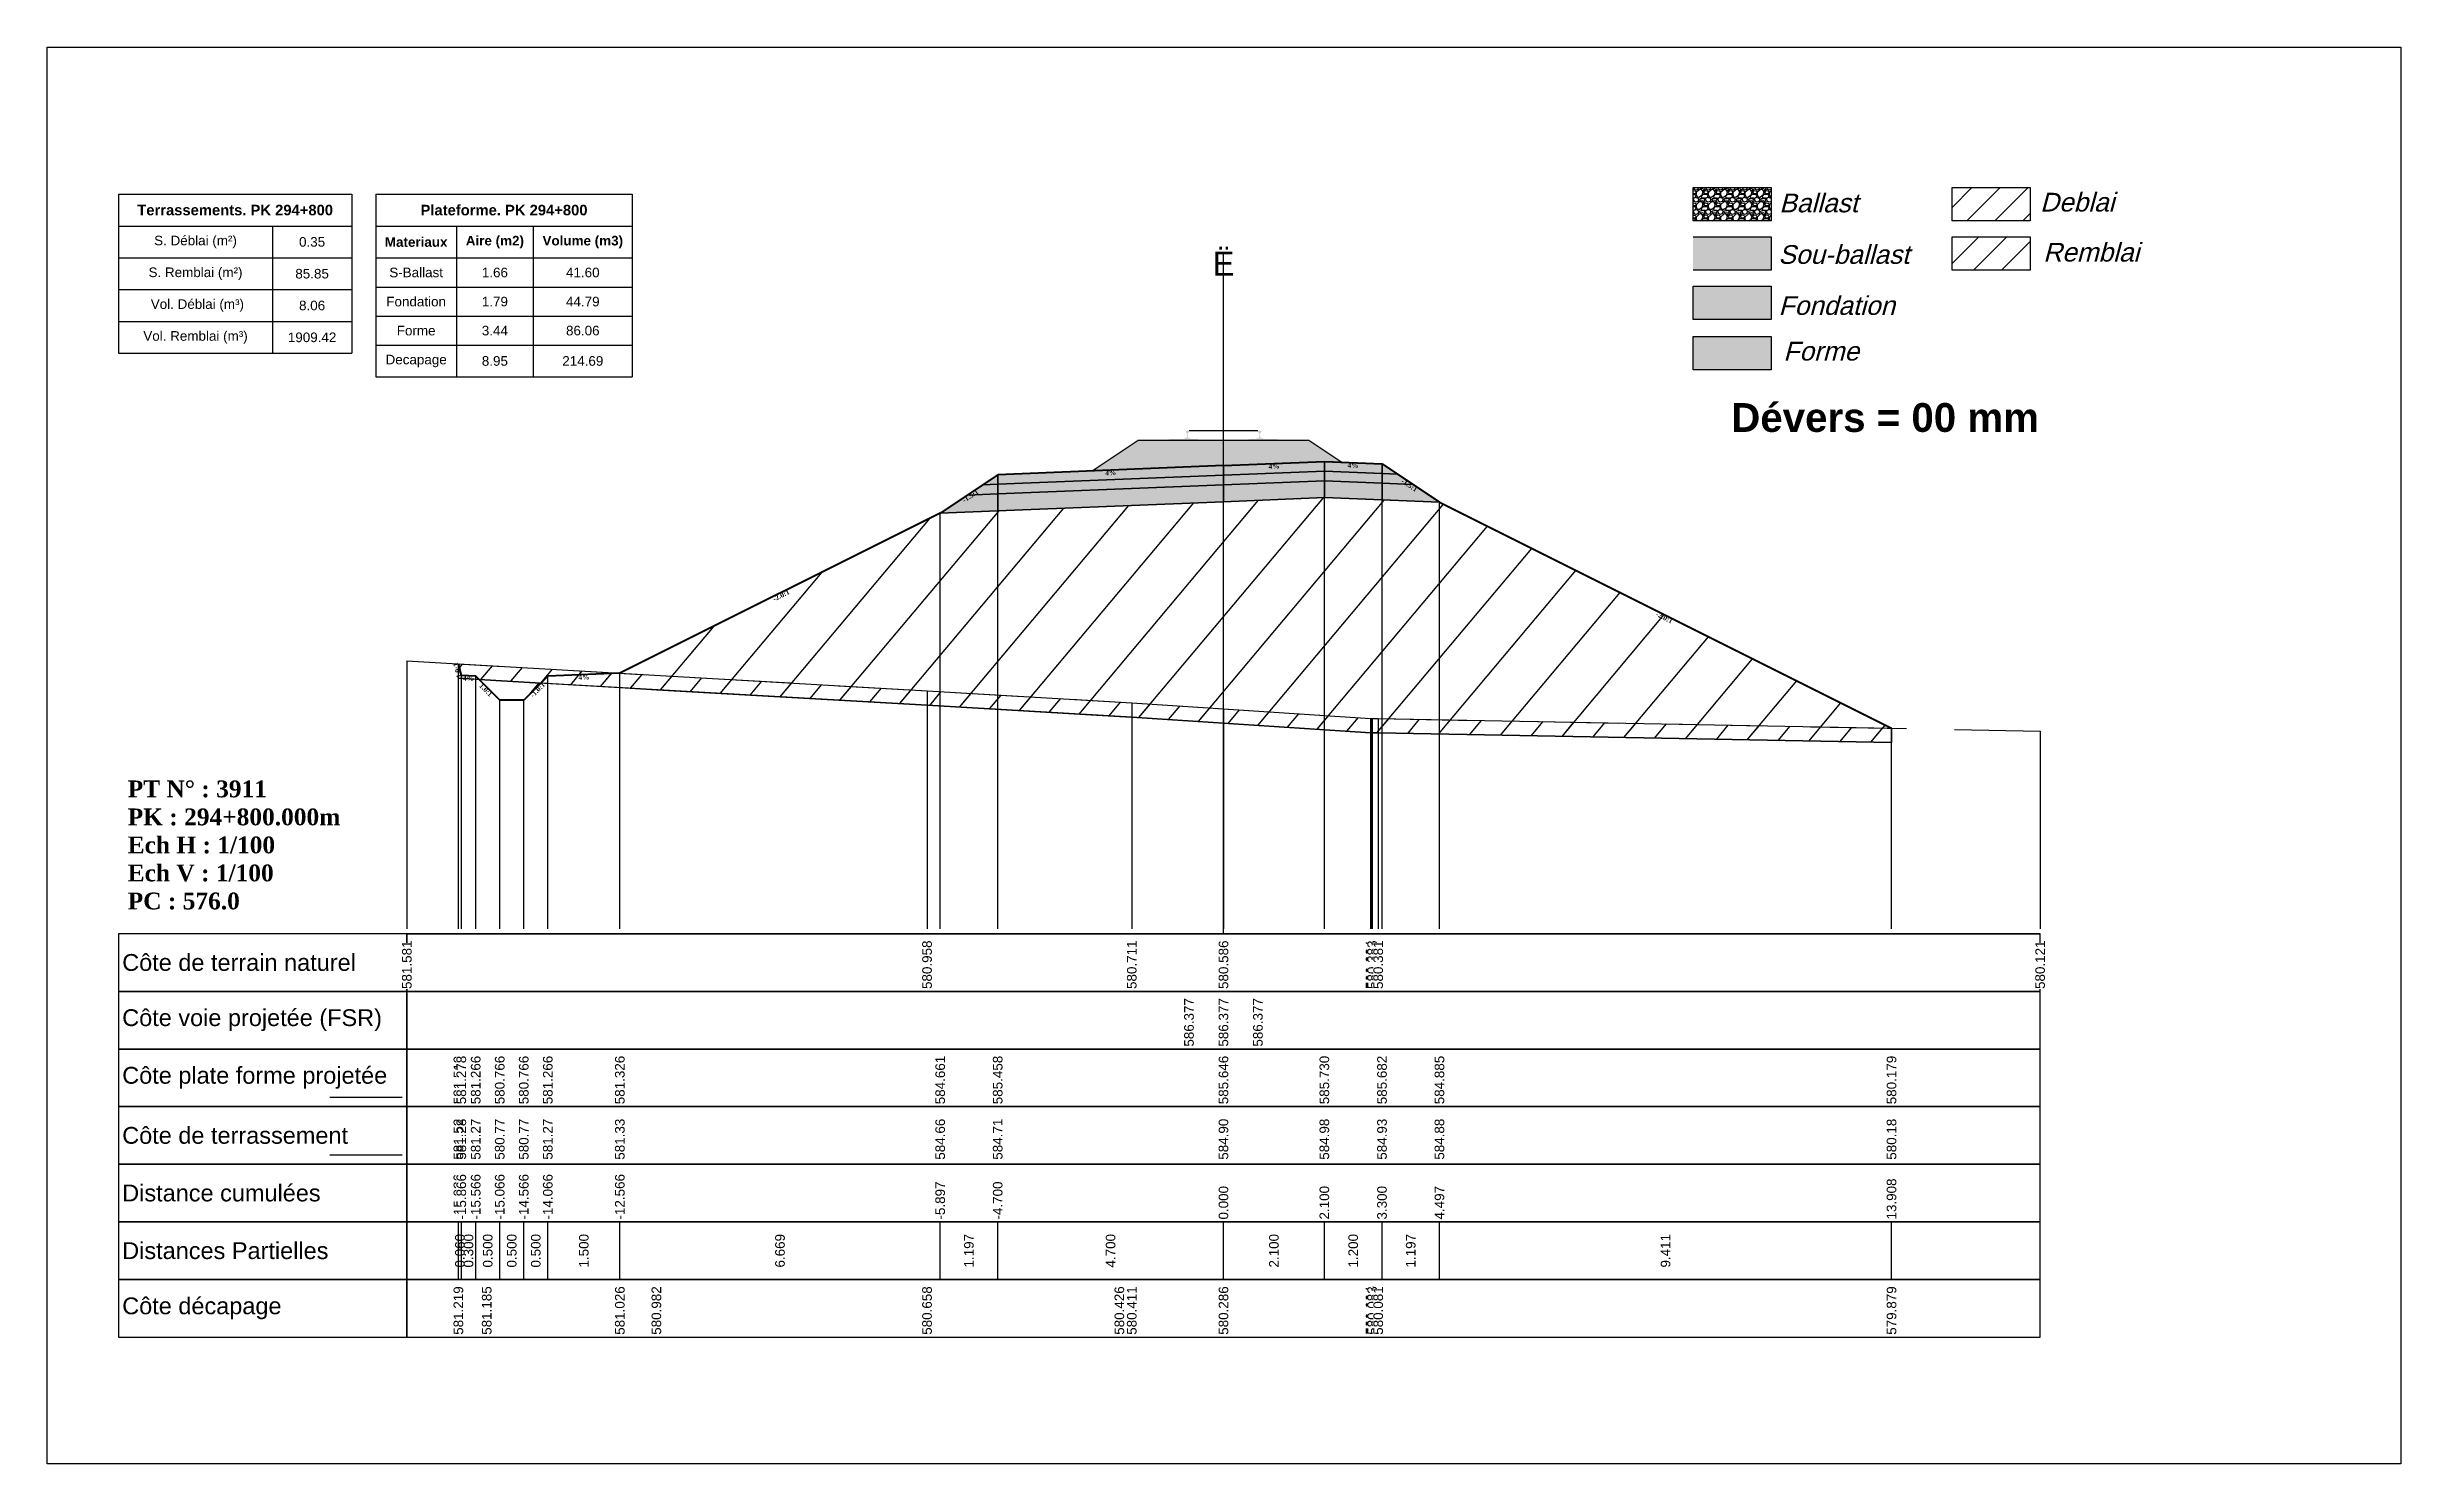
# Model space of a CAD drawing. Header units: millimetres. Extents: x 2762 to 3076, y 916 to 3305.
# Drawn here: x 2797.56 to 2846.56, y 3219.65 to 3249.15 of the extents above; entities that cross this region are included whole.
import ezdxf

# ---------------------------------------------------------------- set-up
doc = ezdxf.new("R2010")
doc.units = ezdxf.units.MM
doc.header["$LTSCALE"] = 2
doc.linetypes.add('CACHE', pattern=[9.525, 6.35, -3.175])
doc.linetypes.add('DASHED', pattern=[0.75, 0.5, -0.25])
for name, color, linetype in [('C-ANNO-TABL', 1, 'Continuous'), ('C-ANNO-TABL-TEXT', 150, 'Continuous'), ('C-ANNO-TABL-TITL', 150, 'Continuous'), ('C-ANNO-TABL-TTBL', 5, 'Continuous'), ('C-ROAD-CORR', 5, 'Continuous'), ('C-ROAD-SCTN', 7, 'Continuous')]:
    doc.layers.add(name, color=color, linetype=linetype)
doc.styles.add('ARIAL', font='arial.ttf')
doc.styles.add('C3D_Etiquette', font='romans.shx')
doc.styles.add('C3D_Profil_Travers', font='romans.shx')
doc.styles.get("Standard").update_dxf_attribs({"font": 'arial.ttf'})

msp = doc.modelspace()

# ---------------------------------------------------------------- texts
at = {"color": 7, "linetype": 'Continuous', "lineweight": -3}
for s, insert, char_height, attachment_point, style in [('{\\fWingdings|b0|i0|c2|p0;Ë}', (2822.055, 3244.384), 0.5, 8, 'C3D_Profil_Travers'), ('{\\fTimes New Roman|b1|i0|c0|p18;PT N° : 3911\\PPK : 294+800.000m\\PEch H : 1/100\\PEch V : 1/100\\PPC : 576.0}', (2799.243, 3231.184), 0.35, 7, 'C3D_Profil_Travers'), ('{\\fArial|b0|i0|c0|p34;Côte de terrain naturel}', (2799.129, 3230.084), 0.35, 4, 'C3D_Etiquette'), ('{\\fArial|b0|i0|c0|p34;Côte plate forme projetée}', (2799.129, 3227.684), 0.35, 4, 'C3D_Etiquette'), ('{\\fArial|b0|i0|c0|p34;Côte de terrassement}', (2799.129, 3226.484), 0.35, 4, 'C3D_Etiquette'), ('{\\fArial|b0|i0|c0|p34;Distance cumulées}', (2799.129, 3225.284), 0.35, 4, 'C3D_Etiquette'), ('{\\fArial|b0|i0|c0|p34;Distances Partielles}', (2799.129, 3224.084), 0.35, 4, 'C3D_Etiquette'), ('{\\fArial|b0|i0|c0|p34;Côte décapage}', (2799.129, 3222.884), 0.35, 4, 'C3D_Etiquette')]:
    msp.add_mtext(s, dxfattribs=dict(at, insert=insert, char_height=char_height, attachment_point=attachment_point, style=style))
at = {"insert": (2832.624, 3241.733), "char_height": 0.6, "attachment_point": 1}
msp.add_mtext_dynamic_manual_height_columns('{\\fArial|b1|i0|c0|p34;Dévers = 00 mm}', width=8.82587, gutter_width=1.25, heights=[0], dxfattribs=at)
at = {"color": 7, "linetype": 'Continuous', "lineweight": -3, "char_height": 0.1, "style": 'C3D_Etiquette'}
for s, insert, width, attachment_point, rotation in [('{\\fTimes New Roman|b1|i0|c0|p18;4%}', (2823.105, 3240.468), 0.37094, 2, 2.2906), ('{\\fTimes New Roman|b1|i0|c0|p18;4%}', (2824.754, 3240.486), 0.42071, 2, 357.7094), ('{\\fTimes New Roman|b1|i0|c0|p18;-1.5:1}', (2816.758, 3239.84), 0.34598, 2, 33.6901), ('{\\fTimes New Roman|b1|i0|c0|p18;4%}', (2819.705, 3240.332), 0.42071, 2, 2.2906), ('{\\fTimes New Roman|b1|i0|c0|p18;-1.5:1}', (2825.951, 3240.064), 0.34598, 2, 326.3099), ('{\\fTimes New Roman|b1|i0|c0|p18;-2.0:1}', (2812.825, 3237.774), 0.34598, 2, 26.5651), ('{\\fTimes New Roman|b1|i0|c0|p18;-2.0:1}', (2831.255, 3237.312), 0.34598, 2, 333.4349), ('{\\fTimes New Roman|b1|i0|c0|p18;1.0:1}', (2806.155, 3236.181), 0.29446, 8, 104.0362), ('{\\fTimes New Roman|b1|i0|c0|p18;4%}', (2806.339, 3236.052), 0.37094, 2, 357.7094), ('{\\fTimes New Roman|b1|i0|c0|p18;4%}', (2808.739, 3236.076), 0.42071, 2, 2.2906), ('{\\fTimes New Roman|b1|i0|c0|p18;1.0:1}', (2806.736, 3235.797), 0.29001, 2, 315), ('{\\fTimes New Roman|b1|i0|c0|p18;-1.0:1}', (2807.742, 3235.797), 0.34598, 2, 45)]:
    msp.add_mtext(s, dxfattribs=dict(at, insert=insert, width=width, attachment_point=attachment_point, rotation=rotation))
at = {"color": 7, "linetype": 'Continuous', "lineweight": -3, "insert": (2799.129, 3228.884), "char_height": 0.35, "attachment_point": 4}
msp.add_mtext('{\\fArial|b0|i0|c0|p34;Côte voie projetée (FSR)}', dxfattribs=at)
at = {"color": 7, "linetype": 'Continuous', "lineweight": -3, "char_height": 0.2, "rotation": 90, "style": 'C3D_Profil_Travers'}
for s, insert, attachment_point in [('{\\fArial|b0|i0|c0|p34;581.52}', (2806.128, 3225.979), 4), ('{\\fArial|b0|i0|c0|p34;581.28}', (2806.189, 3225.979), 4), ('{\\fArial|b0|i0|c0|p34;581.27}', (2806.489, 3225.979), 4), ('{\\fArial|b0|i0|c0|p34;580.77}', (2806.989, 3225.979), 4), ('{\\fArial|b0|i0|c0|p34;580.77}', (2807.489, 3225.979), 4), ('{\\fArial|b0|i0|c0|p34;581.27}', (2807.989, 3225.979), 4), ('{\\fArial|b0|i0|c0|p34;581.33}', (2809.489, 3225.979), 4), ('{\\fArial|b0|i0|c0|p34;584.66}', (2816.158, 3225.979), 4), ('{\\fArial|b0|i0|c0|p34;584.71}', (2817.355, 3225.979), 4), ('{\\fArial|b0|i0|c0|p34;584.90}', (2822.055, 3225.979), 4), ('{\\fArial|b0|i0|c0|p34;584.98}', (2824.155, 3225.979), 4), ('{\\fArial|b0|i0|c0|p34;584.93}', (2825.355, 3225.979), 4), ('{\\fArial|b0|i0|c0|p34;584.88}', (2826.551, 3225.979), 4), ('{\\fArial|b0|i0|c0|p34;580.18}', (2835.962, 3225.979), 4), ('{\\fArial|b0|i0|c0|p34;0.060}', (2806.159, 3224.084), 5), ('{\\fArial|b0|i0|c0|p34;0.300}', (2806.339, 3224.084), 5), ('{\\fArial|b0|i0|c0|p34;0.500}', (2806.739, 3224.084), 5), ('{\\fArial|b0|i0|c0|p34;0.500}', (2807.239, 3224.084), 5), ('{\\fArial|b0|i0|c0|p34;0.500}', (2807.739, 3224.084), 5), ('{\\fArial|b0|i0|c0|p34;1.500}', (2808.739, 3224.084), 5), ('{\\fArial|b0|i0|c0|p34;6.669}', (2812.823, 3224.084), 5), ('{\\fArial|b0|i0|c0|p34;1.197}', (2816.756, 3224.084), 5), ('{\\fArial|b0|i0|c0|p34;4.700}', (2819.705, 3224.084), 5), ('{\\fArial|b0|i0|c0|p34;2.100}', (2823.105, 3224.084), 5), ('{\\fArial|b0|i0|c0|p34;1.200}', (2824.755, 3224.084), 5), ('{\\fArial|b0|i0|c0|p34;1.197}', (2825.953, 3224.084), 5), ('{\\fArial|b0|i0|c0|p34;9.411}', (2831.257, 3224.084), 5)]:
    msp.add_mtext(s, dxfattribs=dict(at, insert=insert, attachment_point=attachment_point))
at = {"layer": 'C-ANNO-TABL-TEXT', "color": 7, "style": 'ARIAL', "oblique": 15}
for s, p in [('Ballast', (2833.624, 3245.705)), ('Deblai', (2839.054, 3245.721)), ('Sou-ballast', (2833.604, 3244.632)), ('Remblai', (2839.118, 3244.679)), ('Fondation', (2833.609, 3243.569)), ('Forme', (2833.709, 3242.619))]:
    msp.add_text(s, height=0.39, dxfattribs=at).set_placement(p)
at = {"layer": 'C-ANNO-TABL-TEXT', "color": 7, "linetype": 'Continuous', "lineweight": -3, "char_height": 0.2, "attachment_point": 5, "style": 'ARIAL'}
for s, insert in [('{\\fArial|b0|i0|c0|p34;\\C7;0.35}', (2803.082, 3245.088)), ('{\\fArial|b0|i0|c0|p34;\\C7;85.85}', (2803.082, 3244.426)), ('{\\fArial|b0|i0|c0|p34;\\C7;S-Ballast}', (2805.248, 3244.451)), ('{\\fArial|b0|i0|c0|p34;\\C7;1.66}', (2806.887, 3244.451)), ('{\\C18;\\c0;41.60}', (2808.717, 3244.451)), ('{\\fArial|b0|i0|c0|p34;\\C7;8.06}', (2803.082, 3243.764)), ('{\\fArial|b0|i0|c0|p34;\\C7;Fondation}', (2805.248, 3243.845)), ('{\\fArial|b0|i0|c0|p34;\\C7;1.79}', (2806.887, 3243.845)), ('{\\C18;\\c0;44.79}', (2808.717, 3243.845)), ('{\\fArial|b0|i0|c0|p34;\\C7;Forme}', (2805.248, 3243.241)), ('{\\fArial|b0|i0|c0|p34;\\C7;3.44}', (2806.887, 3243.241)), ('{\\C18;\\c0;86.06}', (2808.717, 3243.241)), ('{\\fArial|b0|i0|c0|p34;\\C7;1909.42}', (2803.082, 3243.101)), ('{\\fArial|b0|i0|c0|p34;\\C7;Decapage}', (2805.248, 3242.609)), ('{\\fArial|b0|i0|c0|p34;\\C7;8.95}', (2806.887, 3242.609)), ('{\\C18;\\c0;214.69}', (2808.717, 3242.609))]:
    msp.add_mtext(s, dxfattribs=dict(at, insert=insert))
at = {"layer": 'C-ANNO-TABL-TITL', "color": 7, "linetype": 'Continuous', "lineweight": -3, "attachment_point": 5, "style": 'ARIAL'}
for s, insert, char_height in [('{\\fArial|b1|i0|c0|p34;\\C7;Terrassements. PK 294+800}', (2801.48, 3245.751), 0.22), ('{\\fArial|b1|i0|c0|p34;\\C18;\\c0;Plateforme. PK 294+800}', (2807.077, 3245.75), 0.22), ('{\\fArial|b0|i0|c0|p34;\\C7;S. Déblai (m²) }', (2800.655, 3245.088), 0.2), ('{\\fArial|b1|i0|c0|p34;\\C7;Materiaux   }', (2805.248, 3245.085), 0.2), ('{\\fArial|b1|i0|c0|p34;\\C7;Aire (m2)}', (2806.887, 3245.085), 0.2), ('{\\fArial|b1|i0|c0|p34;\\C7;Volume (m3)}', (2808.717, 3245.085), 0.2), ('{\\fArial|b0|i0|c0|p34;\\C7;S. Remblai (m²) }', (2800.655, 3244.426), 0.2), ('{\\fArial|b0|i0|c0|p34;\\C7; Vol. Déblai (m³) }', (2800.655, 3243.764), 0.2), ('{\\fArial|b0|i0|c0|p34;\\C7;Vol. Remblai (m³)}', (2800.655, 3243.101), 0.2)]:
    msp.add_mtext(s, dxfattribs=dict(at, insert=insert, char_height=char_height))

# ---------------------------------------------------------------- hatches: boundary and pattern name
h = msp.add_hatch(color=11)
h.dxf.hatch_style = 1
h.paths.add_polyline_path([(2833.456, 3245.191), (2831.83, 3245.191), (2831.83, 3244.499), (2833.456, 3244.499)])
h = msp.add_hatch(color=30)
h.dxf.hatch_style = 1
h.paths.add_polyline_path([(2833.456, 3244.164), (2831.83, 3244.164), (2831.83, 3243.472), (2833.456, 3243.472)])
h = msp.add_hatch(color=83)
h.dxf.hatch_style = 1
h.paths.add_polyline_path([(2833.456, 3243.118), (2831.83, 3243.118), (2831.83, 3242.426), (2833.456, 3242.426)])
at = {"linetype": 'Continuous', "lineweight": -3}
h = msp.add_hatch(dxfattribs=at)
h.set_pattern_fill('GRAVEL', color=252, scale=0.009, style=0)
h.set_pattern_definition([(228.0128, (2819.486781, 3240.549548), (-1.8288, -2.0574), [0.030755, -3.0447435]), (184.96974, (2819.466207, 3240.526688), (2.743199999, 0.228600013), [0.0527764, -5.2248644]), (132.51045, (2819.413629, 3240.522116), (2.286, -2.5146), [0.0372133, -3.684125]), (267.2737, (2819.324475, 3240.464966), (0.2286, 4.572), [0.0480604, -4.7579794]), (292.83365, (2819.322189, 3240.41696), (-1.143, 2.7432), [0.047127, -4.6655827]), (357.2737, (2819.340477, 3240.373526), (-4.572, 0.2286), [0.0480604, -4.7579794]), (37.69424, (2819.388483, 3240.37124), (-2.9718, -2.286), [0.0635574, -6.2921804]), (72.25533, (2819.438775, 3240.410102), (1.6002, 5.0292), [0.0600048, -5.940473]), (121.42957, (2819.457063, 3240.467252), (-1.8288, 2.9718), [0.048223, -4.774099]), (175.23636, (2819.431917, 3240.5084), (2.5146, -0.2286), [0.055054, -2.697654]), (222.39744, (2819.377053, 3240.512972), (-2.7432, -2.5146), [0.071197, -7.0485095]), (138.81407, (2819.55079, 3240.46268), (-1.6002, 1.3716), [0.0243004, -2.405751]), (171.46923, (2819.532501, 3240.478682), (2.9718, -0.4572), [0.0462314, -4.5769175]), (225, (2819.48678, 3240.48554), (-3e-17, -0.2286), [0.032329, -0.29096]), (203.1986, (2819.47078, 3240.512972), (1.143, 0.4572), [0.01741, -1.723556]), (291.8014, (2819.454777, 3240.506114), (-0.2286, 0.6858), [0.024621, -1.206428]), (30.9638, (2819.46392, 3240.483254), (0.6858, 0.4572), [0.039989, -1.292967]), (161.565, (2819.49821, 3240.50383), (0.4572, -0.2286), [0.028916, -0.693981]), (16.38954, (2819.322189, 3240.506114), (2.286, 0.6858), [0.040508, -4.0102944]), (70.34618, (2819.361051, 3240.517544), (-0.9144, -2.5146), [0.033984, -3.3643994]), (293.1986, (2819.49821, 3240.549548), (-0.4572, 1.143), [0.034819, -1.7061465]), (343.61046, (2819.511927, 3240.517544), (-2.286, 0.6858), [0.040508, -4.0102944]), (339.44395, (2819.32219, 3240.364382), (-1.143, 0.4572), [0.039063, -1.914096]), (294.77514, (2819.358765, 3240.350666), (-1.143, 2.5146), [0.0327305, -3.2403234]), (66.8014, (2819.500497, 3240.320948), (0.4572, 1.143), [0.034819, -1.7061465]), (17.35402, (2819.514213, 3240.352952), (-2.9718, -0.9144), [0.0383204, -3.793714]), (69.44395, (2819.388483, 3240.320948), (-0.4572, -1.143), [0.0195316, -1.933628]), (101.3099, (2819.48678, 3240.32095), (-0.2286, 0.9144), [0.011656, -1.1539795]), (165.9638, (2819.484495, 3240.33238), (0.6858, -0.2286), [0.047127, -0.895415]), (186.009, (2819.438775, 3240.343808), (2.286, 0.2286), [0.043674, -4.323723]), (303.69, (2819.46392, 3240.46268), (-0.2286, 0.4572), [0.032969, -0.79126]), (353.15723, (2819.482209, 3240.435248), (3.8862, -0.4572), [0.05756, -5.698441]), (60.9454, (2819.53936, 3240.42839), (-0.9144, -1.6002), [0.023536, -2.330045]), (90, (2819.5508, 3240.44896), (-0.2286, 0.2286), [0.013716, -0.214884]), (120.25644, (2819.434203, 3240.350666), (0.9144, -1.6002), [0.031758, -3.1440547]), (48.0128, (2819.418201, 3240.378098), (1.8288, 2.0574), [0.06151, -3.0139886]), (0, (2819.45935, 3240.42382), (0.2286, 0.2286), [0.059436, -0.169164]), (325.30485, (2819.518785, 3240.423818), (2.286, -1.6002), [0.036145, -3.5783385]), (254.0546, (2819.548503, 3240.403244), (-0.2286, -0.9144), [0.033285, -1.6309485]), (207.64598, (2819.539359, 3240.37124), (-4.3434, -2.286), [0.054193, -5.365122]), (175.42608, (2819.491353, 3240.346094), (-2.9718, 0.2286), [0.0573327, -5.675926])])
h.paths.add_polyline_path([(2819.322, 3240.321), (2820.28, 3240.959), (2823.83, 3240.959), (2824.519, 3240.5), (2824.155, 3240.514)])
msp.add_hatch(color=254, dxfattribs=at).paths.add_polyline_path([(2820.837, 3240.778), (2820.837, 3240.963), (2820.952, 3240.984), (2821.3, 3240.984), (2821.3, 3240.989), (2821.226, 3240.989), (2821.226, 3240.999), (2821.227, 3241), (2821.229, 3241.001), (2821.23, 3241.001), (2821.25, 3241.003), (2821.253, 3241.003), (2821.256, 3241.004), (2821.284, 3241.015), (2821.287, 3241.016), (2821.288, 3241.017), (2821.289, 3241.019), (2821.29, 3241.023), (2821.291, 3241.03), (2821.292, 3241.039), (2821.293, 3241.05), (2821.293, 3241.073), (2821.292, 3241.089), (2821.292, 3241.096), (2821.291, 3241.102), (2821.29, 3241.106), (2821.29, 3241.108), (2821.289, 3241.112), (2821.288, 3241.113), (2821.287, 3241.115), (2821.286, 3241.116), (2821.285, 3241.117), (2821.269, 3241.122), (2821.267, 3241.124), (2821.266, 3241.125), (2821.265, 3241.126), (2821.265, 3241.129), (2821.265, 3241.147), (2821.266, 3241.151), (2821.267, 3241.154), (2821.269, 3241.156), (2821.271, 3241.157), (2821.274, 3241.159), (2821.275, 3241.159), (2821.279, 3241.16), (2821.283, 3241.161), (2821.286, 3241.161), (2821.29, 3241.161), (2821.295, 3241.161), (2821.298, 3241.161), (2821.301, 3241.161), (2821.305, 3241.161), (2821.308, 3241.161), (2821.312, 3241.161), (2821.317, 3241.161), (2821.32, 3241.161), (2821.324, 3241.16), (2821.328, 3241.159), (2821.329, 3241.159), (2821.331, 3241.157), (2821.334, 3241.156), (2821.336, 3241.154), (2821.337, 3241.151), (2821.337, 3241.147), (2821.337, 3241.129), (2821.337, 3241.126), (2821.337, 3241.125), (2821.336, 3241.124), (2821.334, 3241.122), (2821.318, 3241.117), (2821.317, 3241.116), (2821.315, 3241.115), (2821.314, 3241.113), (2821.314, 3241.112), (2821.313, 3241.108), (2821.312, 3241.106), (2821.312, 3241.102), (2821.311, 3241.096), (2821.31, 3241.089), (2821.31, 3241.073), (2821.31, 3241.05), (2821.311, 3241.039), (2821.312, 3241.03), (2821.313, 3241.023), (2821.314, 3241.019), (2821.315, 3241.017), (2821.316, 3241.016), (2821.318, 3241.015), (2821.347, 3241.004), (2821.35, 3241.003), (2821.353, 3241.003), (2821.373, 3241.001), (2821.374, 3241.001), (2821.375, 3241), (2821.376, 3240.999), (2821.376, 3240.989), (2821.302, 3240.989), (2821.302, 3240.984), (2821.506, 3240.984), (2821.638, 3240.953), (2822.472, 3240.953), (2822.603, 3240.984), (2822.807, 3240.984), (2822.807, 3240.989), (2822.733, 3240.989), (2822.733, 3240.999), (2822.734, 3241), (2822.736, 3241.001), (2822.737, 3241.001), (2822.757, 3241.003), (2822.76, 3241.003), (2822.763, 3241.004), (2822.791, 3241.015), (2822.794, 3241.016), (2822.795, 3241.017), (2822.796, 3241.019), (2822.797, 3241.023), (2822.798, 3241.03), (2822.799, 3241.039), (2822.8, 3241.05), (2822.8, 3241.073), (2822.799, 3241.089), (2822.799, 3241.096), (2822.798, 3241.102), (2822.797, 3241.106), (2822.797, 3241.108), (2822.796, 3241.112), (2822.795, 3241.113), (2822.794, 3241.115), (2822.793, 3241.116), (2822.792, 3241.117), (2822.776, 3241.122), (2822.774, 3241.124), (2822.773, 3241.125), (2822.772, 3241.126), (2822.772, 3241.129), (2822.772, 3241.147), (2822.773, 3241.151), (2822.774, 3241.154), (2822.776, 3241.156), (2822.778, 3241.157), (2822.781, 3241.159), (2822.782, 3241.159), (2822.786, 3241.16), (2822.79, 3241.161), (2822.793, 3241.161), (2822.797, 3241.161), (2822.802, 3241.161), (2822.805, 3241.161), (2822.808, 3241.161), (2822.812, 3241.161), (2822.815, 3241.161), (2822.819, 3241.161), (2822.824, 3241.161), (2822.827, 3241.161), (2822.831, 3241.16), (2822.835, 3241.159), (2822.836, 3241.159), (2822.838, 3241.157), (2822.841, 3241.156), (2822.843, 3241.154), (2822.844, 3241.151), (2822.844, 3241.147), (2822.844, 3241.129), (2822.844, 3241.126), (2822.844, 3241.125), (2822.843, 3241.124), (2822.841, 3241.122), (2822.825, 3241.117), (2822.824, 3241.116), (2822.822, 3241.115), (2822.821, 3241.113), (2822.821, 3241.112), (2822.82, 3241.108), (2822.819, 3241.106), (2822.819, 3241.102), (2822.818, 3241.096), (2822.817, 3241.089), (2822.817, 3241.073), (2822.817, 3241.05), (2822.818, 3241.039), (2822.819, 3241.03), (2822.82, 3241.023), (2822.821, 3241.019), (2822.822, 3241.017), (2822.823, 3241.016), (2822.825, 3241.015), (2822.854, 3241.004), (2822.857, 3241.003), (2822.86, 3241.003), (2822.88, 3241.001), (2822.881, 3241.001), (2822.882, 3241), (2822.883, 3240.999), (2822.883, 3240.989), (2822.809, 3240.989), (2822.809, 3240.984), (2823.157, 3240.984), (2823.272, 3240.963), (2823.272, 3240.778)])
h = msp.add_hatch(color=11, dxfattribs=at)
h.paths.add_polyline_path([(2825.355, 3240.266), (2825.355, 3240.466), (2825.674, 3240.253)])
h.paths.add_polyline_path([(2824.155, 3240.314), (2824.155, 3240.514), (2825.355, 3240.466), (2825.355, 3240.266)])
h.paths.add_polyline_path([(2822.055, 3240.23), (2822.055, 3240.43), (2824.155, 3240.514), (2824.155, 3240.314)])
h.paths.add_polyline_path([(2817.355, 3240.042), (2817.355, 3240.242), (2822.055, 3240.43), (2822.055, 3240.23)])
h.paths.add_polyline_path([(2817.035, 3240.029), (2817.355, 3240.242), (2817.355, 3240.042)])
h = msp.add_hatch(color=83, dxfattribs=at)
h.paths.add_polyline_path([(2825.355, 3239.716), (2825.355, 3240.066), (2825.993, 3240.041), (2826.551, 3239.668)])
h.paths.add_polyline_path([(2824.155, 3239.764), (2824.155, 3240.114), (2825.355, 3240.066), (2825.355, 3239.716)])
h.paths.add_polyline_path([(2822.055, 3239.68), (2822.055, 3240.03), (2824.155, 3240.114), (2824.155, 3239.764)])
h.paths.add_polyline_path([(2817.355, 3239.492), (2817.355, 3239.842), (2822.055, 3240.03), (2822.055, 3239.68)])
h.paths.add_polyline_path([(2816.158, 3239.444), (2816.716, 3239.817), (2817.355, 3239.842), (2817.355, 3239.492)])
h = msp.add_hatch(color=30, dxfattribs=at)
h.paths.add_polyline_path([(2825.355, 3240.066), (2825.355, 3240.266), (2825.674, 3240.253), (2825.993, 3240.041)])
h.paths.add_polyline_path([(2824.155, 3240.114), (2824.155, 3240.314), (2825.355, 3240.266), (2825.355, 3240.066)])
h.paths.add_polyline_path([(2822.055, 3240.03), (2822.055, 3240.23), (2824.155, 3240.314), (2824.155, 3240.114)])
h.paths.add_polyline_path([(2817.355, 3239.842), (2817.355, 3240.042), (2822.055, 3240.23), (2822.055, 3240.03)])
h.paths.add_polyline_path([(2816.716, 3239.817), (2817.035, 3240.029), (2817.355, 3240.042), (2817.355, 3239.842)])
h = msp.add_hatch(dxfattribs=at)
h.set_pattern_fill('_U', color=3, angle=50, style=0, pattern_type=0)
h.set_pattern_definition([(50, (2807.8434, 3235.9045), (-0.766044, 0.642788), [])])
h.paths.add_polyline_path([(2807.843, 3235.904), (2807.989, 3236.05), (2809.489, 3236.11), (2816.158, 3239.444), (2824.155, 3239.764), (2826.551, 3239.668), (2835.962, 3234.963), (2835.962, 3234.663), (2825.276, 3234.865), (2825.151, 3234.867), (2825.135, 3234.867), (2825.118, 3234.868), (2820.146, 3235.195), (2815.884, 3235.442)])
h.paths.add_polyline_path([(2806.128, 3236.003), (2806.128, 3236.303), (2806.189, 3236.062), (2806.489, 3236.05), (2806.56, 3235.978)])
h = msp.add_hatch(dxfattribs=at)
h.set_pattern_fill('_U', color=150, scale=0.5, angle=50, style=0, pattern_type=0)
h.set_pattern_definition([(50, (2807.84337, 3235.90446), (-0.383022, 0.321394), [])])
h.paths.add_polyline_path([(2807.843, 3235.904), (2807.989, 3236.05), (2809.489, 3236.11), (2815.884, 3235.742), (2820.146, 3235.495), (2825.118, 3235.168), (2825.135, 3235.167), (2825.151, 3235.167), (2825.276, 3235.165), (2835.962, 3234.963), (2835.962, 3234.663), (2825.276, 3234.865), (2825.151, 3234.867), (2825.135, 3234.867), (2825.118, 3234.868), (2820.146, 3235.195), (2815.884, 3235.442)])
h.paths.add_polyline_path([(2806.128, 3236.303), (2809.489, 3236.11), (2807.989, 3236.05), (2807.843, 3235.904), (2806.56, 3235.978), (2806.489, 3236.05), (2806.189, 3236.062)])
h.paths.add_polyline_path([(2806.128, 3236.003), (2806.128, 3236.303), (2806.189, 3236.062), (2806.489, 3236.05), (2806.56, 3235.978)])
h = msp.add_hatch(dxfattribs=at)
h.set_pattern_fill('_U', color=1, angle=50, style=0, pattern_type=0)
h.set_pattern_definition([(50, (2806.5603, 3235.9783), (-0.76604, 0.6428), [])])
h.paths.add_polyline_path([(2806.56, 3235.978), (2807.843, 3235.904), (2807.489, 3235.55), (2806.989, 3235.55)])

# ---------------------------------------------------------------- linework, layer by layer
for p, q in [((2831.83, 3246.219), (2833.456, 3246.219)), ((2831.83, 3246.219), (2833.456, 3246.219)), ((2831.83, 3245.527), (2831.83, 3246.219)), ((2831.83, 3246.219), (2833.456, 3246.219)), ((2831.83, 3245.527), (2831.83, 3246.219)), ((2833.456, 3246.219), (2833.456, 3245.527)), ((2833.456, 3246.219), (2833.456, 3245.527)), ((2833.456, 3246.219), (2833.456, 3245.527)), ((2837.223, 3246.219), (2838.849, 3246.219)), ((2837.223, 3245.527), (2837.223, 3246.219)), ((2838.849, 3246.219), (2838.849, 3245.527)), ((2833.456, 3245.527), (2831.83, 3245.527)), ((2833.456, 3245.527), (2831.83, 3245.527)), ((2833.456, 3245.527), (2831.83, 3245.527)), ((2838.849, 3245.527), (2837.223, 3245.527)), ((2831.83, 3245.191), (2833.456, 3245.191)), ((2833.456, 3245.191), (2833.456, 3244.499)), ((2837.223, 3245.191), (2838.849, 3245.191)), ((2837.223, 3244.499), (2837.223, 3245.191)), ((2838.849, 3245.191), (2838.849, 3244.499)), ((2833.456, 3244.499), (2831.83, 3244.499)), ((2838.849, 3244.499), (2837.223, 3244.499)), ((2831.83, 3244.164), (2833.456, 3244.164)), ((2831.83, 3243.472), (2831.83, 3244.164)), ((2833.456, 3244.164), (2833.456, 3243.472)), ((2833.456, 3243.472), (2831.83, 3243.472)), ((2831.83, 3243.118), (2833.456, 3243.118)), ((2831.83, 3242.426), (2831.83, 3243.118)), ((2833.456, 3243.118), (2833.456, 3242.426)), ((2833.456, 3242.426), (2831.83, 3242.426))]:
    msp.add_line(p, q)
at = {"linetype": 'Continuous'}
for p, q in [((2831.833, 3246.172), (2831.83, 3246.173)), ((2831.833, 3246.172), (2831.83, 3246.173)), ((2831.83, 3246.17), (2831.833, 3246.172)), ((2831.83, 3246.17), (2831.833, 3246.172)), ((2831.87, 3246.144), (2831.83, 3246.15)), ((2831.87, 3246.144), (2831.83, 3246.15)), ((2831.83, 3246.104), (2831.88, 3246.098)), ((2831.83, 3246.104), (2831.88, 3246.098)), ((2831.83, 3246.083), (2831.856, 3246.083)), ((2831.83, 3246.083), (2831.856, 3246.083)), ((2831.882, 3246.019), (2831.83, 3245.992)), ((2831.882, 3246.019), (2831.83, 3245.992)), ((2831.833, 3245.918), (2831.83, 3245.919)), ((2831.833, 3245.918), (2831.83, 3245.919)), ((2831.83, 3245.916), (2831.833, 3245.918)), ((2831.83, 3245.916), (2831.833, 3245.918)), ((2831.87, 3245.89), (2831.83, 3245.896)), ((2831.87, 3245.89), (2831.83, 3245.896)), ((2831.83, 3245.85), (2831.88, 3245.844)), ((2831.83, 3245.85), (2831.88, 3245.844)), ((2831.83, 3245.829), (2831.856, 3245.829)), ((2831.83, 3245.829), (2831.856, 3245.829)), ((2831.882, 3245.765), (2831.83, 3245.738)), ((2831.882, 3245.765), (2831.83, 3245.738)), ((2831.834, 3245.969), (2831.849, 3245.934)), ((2831.834, 3245.969), (2831.849, 3245.934)), ((2831.835, 3245.969), (2831.851, 3246.005)), ((2831.835, 3245.969), (2831.851, 3246.005)), ((2831.836, 3246.219), (2831.849, 3246.188)), ((2831.836, 3246.219), (2831.849, 3246.188)), ((2831.848, 3246.188), (2831.891, 3246.175)), ((2831.848, 3246.188), (2831.891, 3246.175)), ((2831.848, 3245.934), (2831.891, 3245.921)), ((2831.848, 3245.934), (2831.891, 3245.921)), ((2831.851, 3246.005), (2831.892, 3246.018)), ((2831.851, 3246.005), (2831.892, 3246.018)), ((2831.851, 3245.751), (2831.892, 3245.764)), ((2831.851, 3245.751), (2831.892, 3245.764)), ((2831.855, 3246.086), (2831.889, 3246.063)), ((2831.855, 3246.086), (2831.889, 3246.063)), ((2831.855, 3245.832), (2831.889, 3245.809)), ((2831.855, 3245.832), (2831.889, 3245.809)), ((2831.893, 3246.128), (2831.872, 3246.145)), ((2831.893, 3246.128), (2831.872, 3246.145)), ((2831.893, 3245.874), (2831.872, 3245.891)), ((2831.893, 3245.874), (2831.872, 3245.891)), ((2831.879, 3246.088), (2831.892, 3246.111)), ((2831.879, 3246.088), (2831.892, 3246.111)), ((2831.889, 3246.061), (2831.879, 3246.025)), ((2831.889, 3246.061), (2831.879, 3246.025)), ((2831.879, 3245.834), (2831.892, 3245.857)), ((2831.879, 3245.834), (2831.892, 3245.857)), ((2831.889, 3245.807), (2831.879, 3245.771)), ((2831.889, 3245.807), (2831.879, 3245.771)), ((2831.891, 3246.175), (2831.935, 3246.188)), ((2831.891, 3246.175), (2831.935, 3246.188)), ((2831.891, 3246.016), (2831.932, 3246.001)), ((2831.891, 3246.016), (2831.932, 3246.001)), ((2831.891, 3245.921), (2831.935, 3245.934)), ((2831.891, 3245.921), (2831.935, 3245.934)), ((2831.891, 3245.762), (2831.932, 3245.747)), ((2831.891, 3245.762), (2831.932, 3245.747)), ((2831.894, 3246.129), (2831.892, 3246.076)), ((2831.894, 3246.129), (2831.892, 3246.076)), ((2831.892, 3246.111), (2831.892, 3246.127)), ((2831.892, 3246.111), (2831.892, 3246.127)), ((2831.892, 3246.076), (2831.912, 3246.028)), ((2831.892, 3246.076), (2831.912, 3246.028)), ((2831.894, 3245.875), (2831.892, 3245.822)), ((2831.894, 3245.875), (2831.892, 3245.822)), ((2831.892, 3245.857), (2831.892, 3245.873)), ((2831.892, 3245.857), (2831.892, 3245.873)), ((2831.892, 3245.822), (2831.912, 3245.774)), ((2831.892, 3245.822), (2831.912, 3245.774)), ((2831.959, 3246.175), (2831.9, 3246.122)), ((2831.959, 3246.175), (2831.9, 3246.122)), ((2831.959, 3245.921), (2831.9, 3245.868)), ((2831.959, 3245.921), (2831.9, 3245.868)), ((2831.912, 3246.025), (2831.965, 3246.022)), ((2831.912, 3246.025), (2831.965, 3246.022)), ((2831.912, 3245.771), (2831.965, 3245.768)), ((2831.912, 3245.771), (2831.965, 3245.768)), ((2831.931, 3246.003), (2831.946, 3245.97)), ((2831.931, 3246.003), (2831.946, 3245.97)), ((2831.935, 3246.187), (2831.946, 3246.219)), ((2831.935, 3246.187), (2831.946, 3246.219)), ((2831.935, 3245.933), (2831.948, 3245.969)), ((2831.935, 3245.933), (2831.948, 3245.969)), ((2832.012, 3246.175), (2831.951, 3246.18)), ((2832.012, 3246.175), (2831.951, 3246.18)), ((2832.012, 3245.921), (2831.951, 3245.926)), ((2832.012, 3245.921), (2831.951, 3245.926)), ((2831.992, 3245.939), (2831.964, 3245.969)), ((2831.992, 3245.939), (2831.964, 3245.969)), ((2831.965, 3246.025), (2832.021, 3246.068)), ((2831.965, 3246.025), (2832.021, 3246.068)), ((2831.965, 3245.969), (2831.973, 3245.989)), ((2831.965, 3245.969), (2831.973, 3245.989)), ((2831.965, 3245.771), (2832.021, 3245.814)), ((2831.965, 3245.771), (2832.021, 3245.814)), ((2831.992, 3246.193), (2831.968, 3246.219)), ((2831.992, 3246.193), (2831.968, 3246.219)), ((2832.021, 3245.989), (2831.973, 3245.984)), ((2832.021, 3245.989), (2831.973, 3245.984)), ((2832.035, 3246.199), (2831.977, 3246.194)), ((2832.035, 3246.199), (2831.977, 3246.194)), ((2832.035, 3245.945), (2831.977, 3245.94)), ((2832.035, 3245.945), (2831.977, 3245.94)), ((2831.999, 3246.033), (2832.044, 3246.083)), ((2831.999, 3246.033), (2832.044, 3246.083)), ((2831.999, 3245.779), (2832.044, 3245.829)), ((2831.999, 3245.779), (2832.044, 3245.829)), ((2832.018, 3246.003), (2832, 3246.034)), ((2832.018, 3246.003), (2832, 3246.034)), ((2832.018, 3245.749), (2832, 3245.78)), ((2832.018, 3245.749), (2832, 3245.78)), ((2832.039, 3246.131), (2832.011, 3246.176)), ((2832.039, 3246.131), (2832.011, 3246.176)), ((2832.039, 3245.877), (2832.011, 3245.922)), ((2832.039, 3245.877), (2832.011, 3245.922)), ((2832.08, 3245.999), (2832.016, 3246.004)), ((2832.08, 3245.999), (2832.016, 3246.004)), ((2832.021, 3246.068), (2832.041, 3246.132)), ((2832.021, 3246.068), (2832.041, 3246.132)), ((2832.072, 3245.982), (2832.021, 3245.994)), ((2832.072, 3245.982), (2832.021, 3245.994)), ((2832.021, 3245.814), (2832.041, 3245.878)), ((2832.021, 3245.814), (2832.041, 3245.878)), ((2832.038, 3246.175), (2832.048, 3246.15)), ((2832.038, 3246.175), (2832.048, 3246.15)), ((2832.038, 3245.921), (2832.048, 3245.896)), ((2832.038, 3245.921), (2832.048, 3245.896)), ((2832.057, 3246.183), (2832.039, 3246.176)), ((2832.057, 3246.183), (2832.039, 3246.176)), ((2832.057, 3245.929), (2832.039, 3245.922)), ((2832.057, 3245.929), (2832.039, 3245.922)), ((2832.044, 3246.083), (2832.11, 3246.083)), ((2832.044, 3246.083), (2832.11, 3246.083)), ((2832.044, 3245.829), (2832.11, 3245.829)), ((2832.044, 3245.829), (2832.11, 3245.829)), ((2832.049, 3246.149), (2832.087, 3246.172)), ((2832.049, 3246.149), (2832.087, 3246.172)), ((2832.074, 3246.152), (2832.049, 3246.127)), ((2832.074, 3246.152), (2832.049, 3246.127)), ((2832.049, 3246.127), (2832.069, 3246.096)), ((2832.049, 3246.127), (2832.069, 3246.096)), ((2832.049, 3245.895), (2832.087, 3245.918)), ((2832.049, 3245.895), (2832.087, 3245.918)), ((2832.074, 3245.898), (2832.049, 3245.873)), ((2832.074, 3245.898), (2832.049, 3245.873)), ((2832.049, 3245.873), (2832.069, 3245.842)), ((2832.049, 3245.873), (2832.069, 3245.842)), ((2832.069, 3246.219), (2832.051, 3246.198)), ((2832.069, 3246.219), (2832.051, 3246.198)), ((2832.069, 3246.219), (2832.051, 3246.198)), ((2832.074, 3245.97), (2832.051, 3245.944)), ((2832.074, 3245.97), (2832.051, 3245.944)), ((2832.087, 3246.172), (2832.056, 3246.182)), ((2832.087, 3246.172), (2832.056, 3246.182)), ((2832.087, 3245.918), (2832.056, 3245.928)), ((2832.087, 3245.918), (2832.056, 3245.928)), ((2832.07, 3246.106), (2832.134, 3246.098)), ((2832.07, 3246.106), (2832.134, 3246.098)), ((2832.07, 3245.852), (2832.134, 3245.844)), ((2832.07, 3245.852), (2832.134, 3245.844)), ((2832.074, 3245.969), (2832.072, 3245.982)), ((2832.074, 3245.969), (2832.072, 3245.982)), ((2832.124, 3246.144), (2832.074, 3246.151)), ((2832.124, 3246.144), (2832.074, 3246.151)), ((2832.124, 3246.144), (2832.074, 3246.151)), ((2832.124, 3245.89), (2832.074, 3245.897)), ((2832.124, 3245.89), (2832.074, 3245.897)), ((2832.136, 3246.019), (2832.083, 3245.991)), ((2832.136, 3246.019), (2832.083, 3245.991)), ((2832.136, 3245.765), (2832.083, 3245.737)), ((2832.136, 3245.765), (2832.083, 3245.737)), ((2832.088, 3245.969), (2832.103, 3245.934)), ((2832.088, 3245.969), (2832.103, 3245.934)), ((2832.089, 3245.969), (2832.105, 3246.005)), ((2832.089, 3245.969), (2832.105, 3246.005)), ((2832.09, 3246.219), (2832.103, 3246.188)), ((2832.09, 3246.219), (2832.103, 3246.188)), ((2832.09, 3246.219), (2832.103, 3246.188)), ((2832.102, 3246.188), (2832.145, 3246.175)), ((2832.102, 3246.188), (2832.145, 3246.175)), ((2832.102, 3246.188), (2832.145, 3246.175)), ((2832.102, 3245.934), (2832.145, 3245.921)), ((2832.102, 3245.934), (2832.145, 3245.921)), ((2832.105, 3246.005), (2832.146, 3246.018)), ((2832.105, 3246.005), (2832.146, 3246.018)), ((2832.105, 3245.751), (2832.146, 3245.764)), ((2832.105, 3245.751), (2832.146, 3245.764)), ((2832.109, 3246.086), (2832.143, 3246.063)), ((2832.109, 3246.086), (2832.143, 3246.063)), ((2832.109, 3245.832), (2832.143, 3245.809)), ((2832.109, 3245.832), (2832.143, 3245.809)), ((2832.147, 3246.128), (2832.126, 3246.145)), ((2832.147, 3246.128), (2832.126, 3246.145)), ((2832.147, 3246.128), (2832.126, 3246.145)), ((2832.147, 3245.874), (2832.126, 3245.891)), ((2832.147, 3245.874), (2832.126, 3245.891)), ((2832.133, 3246.088), (2832.146, 3246.111)), ((2832.133, 3246.088), (2832.146, 3246.111)), ((2832.143, 3246.061), (2832.133, 3246.025)), ((2832.143, 3246.061), (2832.133, 3246.025)), ((2832.133, 3245.834), (2832.146, 3245.857)), ((2832.133, 3245.834), (2832.146, 3245.857)), ((2832.143, 3245.807), (2832.133, 3245.771)), ((2832.143, 3245.807), (2832.133, 3245.771)), ((2832.145, 3246.175), (2832.189, 3246.188)), ((2832.145, 3246.175), (2832.189, 3246.188)), ((2832.145, 3246.175), (2832.189, 3246.188)), ((2832.145, 3246.016), (2832.186, 3246.001)), ((2832.145, 3246.016), (2832.186, 3246.001)), ((2832.145, 3245.921), (2832.189, 3245.934)), ((2832.145, 3245.921), (2832.189, 3245.934)), ((2832.145, 3245.762), (2832.186, 3245.747)), ((2832.145, 3245.762), (2832.186, 3245.747)), ((2832.148, 3246.129), (2832.146, 3246.076)), ((2832.148, 3246.129), (2832.146, 3246.076)), ((2832.148, 3246.129), (2832.146, 3246.076)), ((2832.146, 3246.111), (2832.146, 3246.127)), ((2832.146, 3246.111), (2832.146, 3246.127)), ((2832.146, 3246.111), (2832.146, 3246.127)), ((2832.146, 3246.076), (2832.166, 3246.028)), ((2832.146, 3246.076), (2832.166, 3246.028)), ((2832.148, 3245.875), (2832.146, 3245.822)), ((2832.148, 3245.875), (2832.146, 3245.822)), ((2832.146, 3245.857), (2832.146, 3245.873)), ((2832.146, 3245.857), (2832.146, 3245.873)), ((2832.146, 3245.822), (2832.166, 3245.774)), ((2832.146, 3245.822), (2832.166, 3245.774)), ((2832.213, 3246.175), (2832.154, 3246.122)), ((2832.213, 3246.175), (2832.154, 3246.122)), ((2832.213, 3246.175), (2832.154, 3246.122)), ((2832.213, 3245.921), (2832.154, 3245.868)), ((2832.213, 3245.921), (2832.154, 3245.868)), ((2832.166, 3246.025), (2832.219, 3246.022)), ((2832.166, 3246.025), (2832.219, 3246.022)), ((2832.166, 3245.771), (2832.219, 3245.768)), ((2832.166, 3245.771), (2832.219, 3245.768)), ((2832.185, 3246.003), (2832.2, 3245.97)), ((2832.185, 3246.003), (2832.2, 3245.97)), ((2832.189, 3246.187), (2832.2, 3246.219)), ((2832.189, 3246.187), (2832.2, 3246.219)), ((2832.189, 3246.187), (2832.2, 3246.219)), ((2832.189, 3245.933), (2832.202, 3245.969)), ((2832.189, 3245.933), (2832.202, 3245.969)), ((2832.266, 3246.175), (2832.205, 3246.18)), ((2832.266, 3246.175), (2832.205, 3246.18)), ((2832.266, 3246.175), (2832.205, 3246.18)), ((2832.266, 3245.921), (2832.205, 3245.926)), ((2832.266, 3245.921), (2832.205, 3245.926)), ((2832.246, 3245.939), (2832.218, 3245.969)), ((2832.246, 3245.939), (2832.218, 3245.969)), ((2832.219, 3246.025), (2832.275, 3246.068)), ((2832.219, 3246.025), (2832.275, 3246.068)), ((2832.219, 3246.025), (2832.275, 3246.068)), ((2832.219, 3245.969), (2832.227, 3245.989)), ((2832.219, 3245.969), (2832.227, 3245.989)), ((2832.219, 3245.771), (2832.275, 3245.814)), ((2832.219, 3245.771), (2832.275, 3245.814)), ((2832.246, 3246.193), (2832.222, 3246.219)), ((2832.246, 3246.193), (2832.222, 3246.219)), ((2832.246, 3246.193), (2832.222, 3246.219)), ((2832.275, 3245.989), (2832.227, 3245.984)), ((2832.275, 3245.989), (2832.227, 3245.984)), ((2832.289, 3246.199), (2832.231, 3246.194)), ((2832.289, 3246.199), (2832.231, 3246.194)), ((2832.289, 3246.199), (2832.231, 3246.194)), ((2832.289, 3245.945), (2832.231, 3245.94)), ((2832.289, 3245.945), (2832.231, 3245.94)), ((2832.253, 3246.033), (2832.298, 3246.083)), ((2832.253, 3246.033), (2832.298, 3246.083)), ((2832.253, 3246.033), (2832.298, 3246.083)), ((2832.253, 3245.779), (2832.298, 3245.829)), ((2832.253, 3245.779), (2832.298, 3245.829)), ((2832.272, 3246.003), (2832.254, 3246.034)), ((2832.272, 3246.003), (2832.254, 3246.034)), ((2832.272, 3246.003), (2832.254, 3246.034)), ((2832.272, 3245.749), (2832.254, 3245.78)), ((2832.272, 3245.749), (2832.254, 3245.78)), ((2832.293, 3246.131), (2832.265, 3246.176)), ((2832.293, 3246.131), (2832.265, 3246.176)), ((2832.293, 3246.131), (2832.265, 3246.176)), ((2832.293, 3245.877), (2832.265, 3245.922)), ((2832.293, 3245.877), (2832.265, 3245.922)), ((2832.334, 3245.999), (2832.27, 3246.004)), ((2832.334, 3245.999), (2832.27, 3246.004)), ((2832.334, 3245.999), (2832.27, 3246.004)), ((2832.275, 3246.068), (2832.295, 3246.132)), ((2832.275, 3246.068), (2832.295, 3246.132)), ((2832.275, 3246.068), (2832.295, 3246.132)), ((2832.326, 3245.982), (2832.275, 3245.994)), ((2832.326, 3245.982), (2832.275, 3245.994)), ((2832.326, 3245.982), (2832.275, 3245.994)), ((2832.275, 3245.814), (2832.295, 3245.878)), ((2832.275, 3245.814), (2832.295, 3245.878)), ((2832.292, 3246.175), (2832.302, 3246.15)), ((2832.292, 3246.175), (2832.302, 3246.15)), ((2832.292, 3246.175), (2832.302, 3246.15)), ((2832.292, 3245.921), (2832.302, 3245.896)), ((2832.292, 3245.921), (2832.302, 3245.896)), ((2832.311, 3246.183), (2832.293, 3246.176)), ((2832.311, 3246.183), (2832.293, 3246.176)), ((2832.311, 3246.183), (2832.293, 3246.176)), ((2832.311, 3245.929), (2832.293, 3245.922)), ((2832.311, 3245.929), (2832.293, 3245.922)), ((2832.298, 3246.083), (2832.364, 3246.083)), ((2832.298, 3246.083), (2832.364, 3246.083)), ((2832.298, 3246.083), (2832.364, 3246.083)), ((2832.298, 3245.829), (2832.364, 3245.829)), ((2832.298, 3245.829), (2832.364, 3245.829)), ((2832.303, 3246.149), (2832.341, 3246.172)), ((2832.303, 3246.149), (2832.341, 3246.172)), ((2832.303, 3246.149), (2832.341, 3246.172)), ((2832.328, 3246.152), (2832.303, 3246.127)), ((2832.328, 3246.152), (2832.303, 3246.127)), ((2832.328, 3246.152), (2832.303, 3246.127)), ((2832.303, 3246.127), (2832.323, 3246.096)), ((2832.303, 3246.127), (2832.323, 3246.096)), ((2832.303, 3246.127), (2832.323, 3246.096)), ((2832.303, 3245.895), (2832.341, 3245.918)), ((2832.303, 3245.895), (2832.341, 3245.918)), ((2832.328, 3245.898), (2832.303, 3245.873)), ((2832.328, 3245.898), (2832.303, 3245.873)), ((2832.303, 3245.873), (2832.323, 3245.842)), ((2832.303, 3245.873), (2832.323, 3245.842)), ((2832.323, 3246.219), (2832.305, 3246.198)), ((2832.323, 3246.219), (2832.305, 3246.198)), ((2832.323, 3246.219), (2832.305, 3246.198)), ((2832.328, 3245.97), (2832.305, 3245.944)), ((2832.328, 3245.97), (2832.305, 3245.944)), ((2832.328, 3245.97), (2832.305, 3245.944)), ((2832.341, 3246.172), (2832.31, 3246.182)), ((2832.341, 3246.172), (2832.31, 3246.182)), ((2832.341, 3246.172), (2832.31, 3246.182)), ((2832.341, 3245.918), (2832.31, 3245.928)), ((2832.341, 3245.918), (2832.31, 3245.928)), ((2832.324, 3246.106), (2832.388, 3246.098)), ((2832.324, 3246.106), (2832.388, 3246.098)), ((2832.324, 3246.106), (2832.388, 3246.098)), ((2832.324, 3245.852), (2832.388, 3245.844)), ((2832.324, 3245.852), (2832.388, 3245.844)), ((2832.328, 3245.969), (2832.326, 3245.982)), ((2832.328, 3245.969), (2832.326, 3245.982)), ((2832.328, 3245.969), (2832.326, 3245.982)), ((2832.378, 3246.144), (2832.328, 3246.151)), ((2832.378, 3246.144), (2832.328, 3246.151)), ((2832.378, 3246.144), (2832.328, 3246.151)), ((2832.378, 3245.89), (2832.328, 3245.897)), ((2832.378, 3245.89), (2832.328, 3245.897)), ((2832.39, 3246.019), (2832.337, 3245.991)), ((2832.39, 3246.019), (2832.337, 3245.991)), ((2832.39, 3246.019), (2832.337, 3245.991)), ((2832.39, 3245.765), (2832.337, 3245.737)), ((2832.39, 3245.765), (2832.337, 3245.737)), ((2832.342, 3245.969), (2832.357, 3245.934)), ((2832.342, 3245.969), (2832.357, 3245.934)), ((2832.342, 3245.969), (2832.357, 3245.934)), ((2832.343, 3245.969), (2832.359, 3246.005)), ((2832.343, 3245.969), (2832.359, 3246.005)), ((2832.343, 3245.969), (2832.359, 3246.005)), ((2832.344, 3246.219), (2832.357, 3246.188)), ((2832.344, 3246.219), (2832.357, 3246.188)), ((2832.344, 3246.219), (2832.357, 3246.188)), ((2832.356, 3246.188), (2832.399, 3246.175)), ((2832.356, 3246.188), (2832.399, 3246.175)), ((2832.356, 3246.188), (2832.399, 3246.175)), ((2832.356, 3245.934), (2832.399, 3245.921)), ((2832.356, 3245.934), (2832.399, 3245.921)), ((2832.356, 3245.934), (2832.399, 3245.921)), ((2832.359, 3246.005), (2832.4, 3246.018)), ((2832.359, 3246.005), (2832.4, 3246.018)), ((2832.359, 3246.005), (2832.4, 3246.018)), ((2832.359, 3245.751), (2832.4, 3245.764)), ((2832.359, 3245.751), (2832.4, 3245.764)), ((2832.363, 3246.086), (2832.397, 3246.063)), ((2832.363, 3246.086), (2832.397, 3246.063)), ((2832.363, 3246.086), (2832.397, 3246.063)), ((2832.363, 3245.832), (2832.397, 3245.809)), ((2832.363, 3245.832), (2832.397, 3245.809)), ((2832.401, 3246.128), (2832.38, 3246.145)), ((2832.401, 3246.128), (2832.38, 3246.145)), ((2832.401, 3246.128), (2832.38, 3246.145)), ((2832.401, 3245.874), (2832.38, 3245.891)), ((2832.401, 3245.874), (2832.38, 3245.891)), ((2832.387, 3246.088), (2832.4, 3246.111)), ((2832.387, 3246.088), (2832.4, 3246.111)), ((2832.387, 3246.088), (2832.4, 3246.111)), ((2832.397, 3246.061), (2832.387, 3246.025)), ((2832.397, 3246.061), (2832.387, 3246.025)), ((2832.397, 3246.061), (2832.387, 3246.025)), ((2832.387, 3245.834), (2832.4, 3245.857)), ((2832.387, 3245.834), (2832.4, 3245.857)), ((2832.397, 3245.807), (2832.387, 3245.771)), ((2832.397, 3245.807), (2832.387, 3245.771)), ((2832.399, 3246.175), (2832.443, 3246.188)), ((2832.399, 3246.175), (2832.443, 3246.188)), ((2832.399, 3246.175), (2832.443, 3246.188)), ((2832.399, 3246.016), (2832.44, 3246.001)), ((2832.399, 3246.016), (2832.44, 3246.001)), ((2832.399, 3246.016), (2832.44, 3246.001)), ((2832.399, 3245.921), (2832.443, 3245.934)), ((2832.399, 3245.921), (2832.443, 3245.934)), ((2832.399, 3245.921), (2832.443, 3245.934)), ((2832.399, 3245.762), (2832.44, 3245.747)), ((2832.399, 3245.762), (2832.44, 3245.747)), ((2832.402, 3246.129), (2832.4, 3246.076)), ((2832.402, 3246.129), (2832.4, 3246.076)), ((2832.402, 3246.129), (2832.4, 3246.076)), ((2832.4, 3246.111), (2832.4, 3246.127)), ((2832.4, 3246.111), (2832.4, 3246.127)), ((2832.4, 3246.111), (2832.4, 3246.127)), ((2832.4, 3246.076), (2832.42, 3246.028)), ((2832.4, 3246.076), (2832.42, 3246.028)), ((2832.4, 3246.076), (2832.42, 3246.028)), ((2832.402, 3245.875), (2832.4, 3245.822)), ((2832.402, 3245.875), (2832.4, 3245.822)), ((2832.4, 3245.857), (2832.4, 3245.873)), ((2832.4, 3245.857), (2832.4, 3245.873)), ((2832.4, 3245.822), (2832.42, 3245.774)), ((2832.4, 3245.822), (2832.42, 3245.774)), ((2832.467, 3246.175), (2832.408, 3246.122)), ((2832.467, 3246.175), (2832.408, 3246.122)), ((2832.467, 3246.175), (2832.408, 3246.122)), ((2832.467, 3245.921), (2832.408, 3245.868)), ((2832.467, 3245.921), (2832.408, 3245.868)), ((2832.467, 3245.921), (2832.408, 3245.868)), ((2832.42, 3246.025), (2832.473, 3246.022)), ((2832.42, 3246.025), (2832.473, 3246.022)), ((2832.42, 3246.025), (2832.473, 3246.022)), ((2832.42, 3245.771), (2832.473, 3245.768)), ((2832.42, 3245.771), (2832.473, 3245.768)), ((2832.439, 3246.003), (2832.454, 3245.97)), ((2832.439, 3246.003), (2832.454, 3245.97)), ((2832.439, 3246.003), (2832.454, 3245.97)), ((2832.443, 3246.187), (2832.454, 3246.219)), ((2832.443, 3246.187), (2832.454, 3246.219)), ((2832.443, 3246.187), (2832.454, 3246.219)), ((2832.443, 3245.933), (2832.456, 3245.969)), ((2832.443, 3245.933), (2832.456, 3245.969)), ((2832.443, 3245.933), (2832.456, 3245.969)), ((2832.52, 3246.175), (2832.459, 3246.18)), ((2832.52, 3246.175), (2832.459, 3246.18)), ((2832.52, 3246.175), (2832.459, 3246.18)), ((2832.52, 3245.921), (2832.459, 3245.926)), ((2832.52, 3245.921), (2832.459, 3245.926)), ((2832.52, 3245.921), (2832.459, 3245.926)), ((2832.5, 3245.939), (2832.472, 3245.969)), ((2832.5, 3245.939), (2832.472, 3245.969)), ((2832.5, 3245.939), (2832.472, 3245.969)), ((2832.473, 3246.025), (2832.529, 3246.068)), ((2832.473, 3246.025), (2832.529, 3246.068)), ((2832.473, 3246.025), (2832.529, 3246.068)), ((2832.473, 3245.969), (2832.481, 3245.989)), ((2832.473, 3245.969), (2832.481, 3245.989)), ((2832.473, 3245.969), (2832.481, 3245.989)), ((2832.473, 3245.771), (2832.529, 3245.814)), ((2832.473, 3245.771), (2832.529, 3245.814)), ((2832.473, 3245.771), (2832.529, 3245.814)), ((2832.5, 3246.193), (2832.476, 3246.219)), ((2832.5, 3246.193), (2832.476, 3246.219)), ((2832.5, 3246.193), (2832.476, 3246.219)), ((2832.529, 3245.989), (2832.481, 3245.984)), ((2832.529, 3245.989), (2832.481, 3245.984)), ((2832.529, 3245.989), (2832.481, 3245.984)), ((2832.543, 3246.199), (2832.485, 3246.194)), ((2832.543, 3246.199), (2832.485, 3246.194)), ((2832.543, 3246.199), (2832.485, 3246.194)), ((2832.543, 3245.945), (2832.485, 3245.94)), ((2832.543, 3245.945), (2832.485, 3245.94)), ((2832.543, 3245.945), (2832.485, 3245.94)), ((2832.507, 3246.033), (2832.552, 3246.083)), ((2832.507, 3246.033), (2832.552, 3246.083)), ((2832.507, 3246.033), (2832.552, 3246.083)), ((2832.507, 3245.779), (2832.552, 3245.829)), ((2832.507, 3245.779), (2832.552, 3245.829)), ((2832.507, 3245.779), (2832.552, 3245.829)), ((2832.526, 3246.003), (2832.508, 3246.034)), ((2832.526, 3246.003), (2832.508, 3246.034)), ((2832.526, 3246.003), (2832.508, 3246.034)), ((2832.526, 3245.749), (2832.508, 3245.78)), ((2832.526, 3245.749), (2832.508, 3245.78)), ((2832.547, 3246.131), (2832.519, 3246.176)), ((2832.547, 3246.131), (2832.519, 3246.176)), ((2832.547, 3246.131), (2832.519, 3246.176)), ((2832.547, 3245.877), (2832.519, 3245.922)), ((2832.547, 3245.877), (2832.519, 3245.922)), ((2832.547, 3245.877), (2832.519, 3245.922)), ((2832.588, 3245.999), (2832.524, 3246.004)), ((2832.588, 3245.999), (2832.524, 3246.004)), ((2832.588, 3245.999), (2832.524, 3246.004)), ((2832.529, 3246.068), (2832.549, 3246.132)), ((2832.529, 3246.068), (2832.549, 3246.132)), ((2832.529, 3246.068), (2832.549, 3246.132)), ((2832.58, 3245.982), (2832.529, 3245.994)), ((2832.58, 3245.982), (2832.529, 3245.994)), ((2832.58, 3245.982), (2832.529, 3245.994)), ((2832.529, 3245.814), (2832.549, 3245.878)), ((2832.529, 3245.814), (2832.549, 3245.878)), ((2832.529, 3245.814), (2832.549, 3245.878)), ((2832.546, 3246.175), (2832.556, 3246.15)), ((2832.546, 3246.175), (2832.556, 3246.15)), ((2832.546, 3246.175), (2832.556, 3246.15)), ((2832.546, 3245.921), (2832.556, 3245.896)), ((2832.546, 3245.921), (2832.556, 3245.896)), ((2832.546, 3245.921), (2832.556, 3245.896)), ((2832.565, 3246.183), (2832.547, 3246.176)), ((2832.565, 3246.183), (2832.547, 3246.176)), ((2832.565, 3246.183), (2832.547, 3246.176)), ((2832.565, 3245.929), (2832.547, 3245.922)), ((2832.565, 3245.929), (2832.547, 3245.922)), ((2832.565, 3245.929), (2832.547, 3245.922)), ((2832.552, 3246.083), (2832.618, 3246.083)), ((2832.552, 3246.083), (2832.618, 3246.083)), ((2832.552, 3246.083), (2832.618, 3246.083)), ((2832.552, 3245.829), (2832.618, 3245.829)), ((2832.552, 3245.829), (2832.618, 3245.829)), ((2832.552, 3245.829), (2832.618, 3245.829)), ((2832.557, 3246.149), (2832.595, 3246.172)), ((2832.557, 3246.149), (2832.595, 3246.172)), ((2832.557, 3246.149), (2832.595, 3246.172)), ((2832.582, 3246.152), (2832.557, 3246.127)), ((2832.582, 3246.152), (2832.557, 3246.127)), ((2832.582, 3246.152), (2832.557, 3246.127)), ((2832.557, 3246.127), (2832.577, 3246.096)), ((2832.557, 3246.127), (2832.577, 3246.096)), ((2832.557, 3246.127), (2832.577, 3246.096)), ((2832.557, 3245.895), (2832.595, 3245.918)), ((2832.557, 3245.895), (2832.595, 3245.918)), ((2832.557, 3245.895), (2832.595, 3245.918)), ((2832.582, 3245.898), (2832.557, 3245.873)), ((2832.582, 3245.898), (2832.557, 3245.873)), ((2832.582, 3245.898), (2832.557, 3245.873)), ((2832.557, 3245.873), (2832.577, 3245.842)), ((2832.557, 3245.873), (2832.577, 3245.842)), ((2832.557, 3245.873), (2832.577, 3245.842)), ((2832.577, 3246.219), (2832.559, 3246.198)), ((2832.577, 3246.219), (2832.559, 3246.198)), ((2832.577, 3246.219), (2832.559, 3246.198)), ((2832.582, 3245.97), (2832.559, 3245.944)), ((2832.582, 3245.97), (2832.559, 3245.944)), ((2832.582, 3245.97), (2832.559, 3245.944)), ((2832.595, 3246.172), (2832.564, 3246.182)), ((2832.595, 3246.172), (2832.564, 3246.182)), ((2832.595, 3246.172), (2832.564, 3246.182)), ((2832.595, 3245.918), (2832.564, 3245.928)), ((2832.595, 3245.918), (2832.564, 3245.928)), ((2832.595, 3245.918), (2832.564, 3245.928)), ((2832.578, 3246.106), (2832.642, 3246.098)), ((2832.578, 3246.106), (2832.642, 3246.098)), ((2832.578, 3246.106), (2832.642, 3246.098)), ((2832.578, 3245.852), (2832.642, 3245.844)), ((2832.578, 3245.852), (2832.642, 3245.844)), ((2832.578, 3245.852), (2832.642, 3245.844)), ((2832.582, 3245.969), (2832.58, 3245.982)), ((2832.582, 3245.969), (2832.58, 3245.982)), ((2832.582, 3245.969), (2832.58, 3245.982)), ((2832.632, 3246.144), (2832.582, 3246.151)), ((2832.632, 3246.144), (2832.582, 3246.151)), ((2832.632, 3246.144), (2832.582, 3246.151)), ((2832.632, 3245.89), (2832.582, 3245.897)), ((2832.632, 3245.89), (2832.582, 3245.897)), ((2832.632, 3245.89), (2832.582, 3245.897)), ((2832.644, 3246.019), (2832.591, 3245.991)), ((2832.644, 3246.019), (2832.591, 3245.991)), ((2832.644, 3246.019), (2832.591, 3245.991)), ((2832.644, 3245.765), (2832.591, 3245.737)), ((2832.644, 3245.765), (2832.591, 3245.737)), ((2832.644, 3245.765), (2832.591, 3245.737)), ((2832.596, 3245.969), (2832.611, 3245.934)), ((2832.596, 3245.969), (2832.611, 3245.934)), ((2832.596, 3245.969), (2832.611, 3245.934)), ((2832.597, 3245.969), (2832.613, 3246.005)), ((2832.597, 3245.969), (2832.613, 3246.005)), ((2832.597, 3245.969), (2832.613, 3246.005)), ((2832.598, 3246.219), (2832.611, 3246.188)), ((2832.598, 3246.219), (2832.611, 3246.188)), ((2832.598, 3246.219), (2832.611, 3246.188)), ((2832.61, 3246.188), (2832.653, 3246.175)), ((2832.61, 3246.188), (2832.653, 3246.175)), ((2832.61, 3246.188), (2832.653, 3246.175)), ((2832.61, 3245.934), (2832.653, 3245.921)), ((2832.61, 3245.934), (2832.653, 3245.921)), ((2832.61, 3245.934), (2832.653, 3245.921)), ((2832.613, 3246.005), (2832.654, 3246.018)), ((2832.613, 3246.005), (2832.654, 3246.018)), ((2832.613, 3246.005), (2832.654, 3246.018)), ((2832.613, 3245.751), (2832.654, 3245.764)), ((2832.613, 3245.751), (2832.654, 3245.764)), ((2832.613, 3245.751), (2832.654, 3245.764)), ((2832.617, 3246.086), (2832.651, 3246.063)), ((2832.617, 3246.086), (2832.651, 3246.063)), ((2832.617, 3246.086), (2832.651, 3246.063)), ((2832.617, 3245.832), (2832.651, 3245.809)), ((2832.617, 3245.832), (2832.651, 3245.809)), ((2832.617, 3245.832), (2832.651, 3245.809)), ((2832.655, 3246.128), (2832.634, 3246.145)), ((2832.655, 3246.128), (2832.634, 3246.145)), ((2832.655, 3246.128), (2832.634, 3246.145)), ((2832.655, 3245.874), (2832.634, 3245.891)), ((2832.655, 3245.874), (2832.634, 3245.891)), ((2832.655, 3245.874), (2832.634, 3245.891)), ((2832.641, 3246.088), (2832.654, 3246.111)), ((2832.641, 3246.088), (2832.654, 3246.111)), ((2832.641, 3246.088), (2832.654, 3246.111)), ((2832.651, 3246.061), (2832.641, 3246.025)), ((2832.651, 3246.061), (2832.641, 3246.025)), ((2832.651, 3246.061), (2832.641, 3246.025)), ((2832.641, 3245.834), (2832.654, 3245.857)), ((2832.641, 3245.834), (2832.654, 3245.857)), ((2832.641, 3245.834), (2832.654, 3245.857)), ((2832.651, 3245.807), (2832.641, 3245.771)), ((2832.651, 3245.807), (2832.641, 3245.771)), ((2832.651, 3245.807), (2832.641, 3245.771)), ((2832.653, 3246.175), (2832.697, 3246.188)), ((2832.653, 3246.175), (2832.697, 3246.188)), ((2832.653, 3246.175), (2832.697, 3246.188)), ((2832.653, 3246.016), (2832.694, 3246.001)), ((2832.653, 3246.016), (2832.694, 3246.001)), ((2832.653, 3246.016), (2832.694, 3246.001)), ((2832.653, 3245.921), (2832.697, 3245.934)), ((2832.653, 3245.921), (2832.697, 3245.934)), ((2832.653, 3245.921), (2832.697, 3245.934)), ((2832.653, 3245.762), (2832.694, 3245.747)), ((2832.653, 3245.762), (2832.694, 3245.747)), ((2832.653, 3245.762), (2832.694, 3245.747)), ((2832.656, 3246.129), (2832.654, 3246.076)), ((2832.656, 3246.129), (2832.654, 3246.076)), ((2832.656, 3246.129), (2832.654, 3246.076)), ((2832.654, 3246.111), (2832.654, 3246.127)), ((2832.654, 3246.111), (2832.654, 3246.127)), ((2832.654, 3246.111), (2832.654, 3246.127)), ((2832.654, 3246.076), (2832.674, 3246.028)), ((2832.654, 3246.076), (2832.674, 3246.028)), ((2832.654, 3246.076), (2832.674, 3246.028)), ((2832.656, 3245.875), (2832.654, 3245.822)), ((2832.656, 3245.875), (2832.654, 3245.822)), ((2832.656, 3245.875), (2832.654, 3245.822)), ((2832.654, 3245.857), (2832.654, 3245.873)), ((2832.654, 3245.857), (2832.654, 3245.873)), ((2832.654, 3245.857), (2832.654, 3245.873)), ((2832.654, 3245.822), (2832.674, 3245.774)), ((2832.654, 3245.822), (2832.674, 3245.774)), ((2832.654, 3245.822), (2832.674, 3245.774)), ((2832.721, 3246.175), (2832.662, 3246.122)), ((2832.721, 3246.175), (2832.662, 3246.122)), ((2832.721, 3246.175), (2832.662, 3246.122)), ((2832.721, 3245.921), (2832.662, 3245.868)), ((2832.721, 3245.921), (2832.662, 3245.868)), ((2832.721, 3245.921), (2832.662, 3245.868)), ((2832.674, 3246.025), (2832.727, 3246.022)), ((2832.674, 3246.025), (2832.727, 3246.022)), ((2832.674, 3246.025), (2832.727, 3246.022)), ((2832.674, 3245.771), (2832.727, 3245.768)), ((2832.674, 3245.771), (2832.727, 3245.768)), ((2832.674, 3245.771), (2832.727, 3245.768)), ((2832.693, 3246.003), (2832.708, 3245.97)), ((2832.693, 3246.003), (2832.708, 3245.97)), ((2832.693, 3246.003), (2832.708, 3245.97)), ((2832.697, 3246.187), (2832.708, 3246.219)), ((2832.697, 3246.187), (2832.708, 3246.219)), ((2832.697, 3246.187), (2832.708, 3246.219)), ((2832.697, 3245.933), (2832.71, 3245.969)), ((2832.697, 3245.933), (2832.71, 3245.969)), ((2832.697, 3245.933), (2832.71, 3245.969)), ((2832.774, 3246.175), (2832.713, 3246.18)), ((2832.774, 3246.175), (2832.713, 3246.18)), ((2832.774, 3246.175), (2832.713, 3246.18)), ((2832.774, 3245.921), (2832.713, 3245.926)), ((2832.774, 3245.921), (2832.713, 3245.926)), ((2832.774, 3245.921), (2832.713, 3245.926)), ((2832.754, 3245.939), (2832.726, 3245.969)), ((2832.754, 3245.939), (2832.726, 3245.969)), ((2832.754, 3245.939), (2832.726, 3245.969)), ((2832.727, 3246.025), (2832.783, 3246.068)), ((2832.727, 3246.025), (2832.783, 3246.068)), ((2832.727, 3246.025), (2832.783, 3246.068)), ((2832.727, 3245.969), (2832.735, 3245.989)), ((2832.727, 3245.969), (2832.735, 3245.989)), ((2832.727, 3245.969), (2832.735, 3245.989)), ((2832.727, 3245.771), (2832.783, 3245.814)), ((2832.727, 3245.771), (2832.783, 3245.814)), ((2832.727, 3245.771), (2832.783, 3245.814)), ((2832.754, 3246.193), (2832.73, 3246.219)), ((2832.754, 3246.193), (2832.73, 3246.219)), ((2832.754, 3246.193), (2832.73, 3246.219)), ((2832.783, 3245.989), (2832.735, 3245.984)), ((2832.783, 3245.989), (2832.735, 3245.984)), ((2832.783, 3245.989), (2832.735, 3245.984)), ((2832.797, 3246.199), (2832.739, 3246.194)), ((2832.797, 3246.199), (2832.739, 3246.194)), ((2832.797, 3246.199), (2832.739, 3246.194)), ((2832.797, 3245.945), (2832.739, 3245.94)), ((2832.797, 3245.945), (2832.739, 3245.94)), ((2832.797, 3245.945), (2832.739, 3245.94)), ((2832.761, 3246.033), (2832.806, 3246.083)), ((2832.761, 3246.033), (2832.806, 3246.083)), ((2832.761, 3246.033), (2832.806, 3246.083)), ((2832.761, 3245.779), (2832.806, 3245.829)), ((2832.761, 3245.779), (2832.806, 3245.829)), ((2832.761, 3245.779), (2832.806, 3245.829)), ((2832.78, 3246.003), (2832.762, 3246.034)), ((2832.78, 3246.003), (2832.762, 3246.034)), ((2832.78, 3246.003), (2832.762, 3246.034)), ((2832.78, 3245.749), (2832.762, 3245.78)), ((2832.78, 3245.749), (2832.762, 3245.78)), ((2832.78, 3245.749), (2832.762, 3245.78)), ((2832.801, 3246.131), (2832.773, 3246.176)), ((2832.801, 3246.131), (2832.773, 3246.176)), ((2832.801, 3246.131), (2832.773, 3246.176)), ((2832.801, 3245.877), (2832.773, 3245.922)), ((2832.801, 3245.877), (2832.773, 3245.922)), ((2832.801, 3245.877), (2832.773, 3245.922)), ((2832.842, 3245.999), (2832.778, 3246.004)), ((2832.842, 3245.999), (2832.778, 3246.004)), ((2832.842, 3245.999), (2832.778, 3246.004)), ((2832.783, 3246.068), (2832.803, 3246.132)), ((2832.783, 3246.068), (2832.803, 3246.132)), ((2832.783, 3246.068), (2832.803, 3246.132)), ((2832.834, 3245.982), (2832.783, 3245.994)), ((2832.834, 3245.982), (2832.783, 3245.994)), ((2832.834, 3245.982), (2832.783, 3245.994)), ((2832.783, 3245.814), (2832.803, 3245.878)), ((2832.783, 3245.814), (2832.803, 3245.878)), ((2832.783, 3245.814), (2832.803, 3245.878)), ((2832.8, 3246.175), (2832.81, 3246.15)), ((2832.8, 3246.175), (2832.81, 3246.15)), ((2832.8, 3246.175), (2832.81, 3246.15)), ((2832.8, 3245.921), (2832.81, 3245.896)), ((2832.8, 3245.921), (2832.81, 3245.896)), ((2832.8, 3245.921), (2832.81, 3245.896)), ((2832.819, 3246.183), (2832.801, 3246.176)), ((2832.819, 3246.183), (2832.801, 3246.176)), ((2832.819, 3246.183), (2832.801, 3246.176)), ((2832.819, 3245.929), (2832.801, 3245.922)), ((2832.819, 3245.929), (2832.801, 3245.922)), ((2832.819, 3245.929), (2832.801, 3245.922)), ((2832.806, 3246.083), (2832.872, 3246.083)), ((2832.806, 3246.083), (2832.872, 3246.083)), ((2832.806, 3246.083), (2832.872, 3246.083)), ((2832.806, 3245.829), (2832.872, 3245.829)), ((2832.806, 3245.829), (2832.872, 3245.829)), ((2832.806, 3245.829), (2832.872, 3245.829)), ((2832.811, 3246.149), (2832.849, 3246.172)), ((2832.811, 3246.149), (2832.849, 3246.172)), ((2832.811, 3246.149), (2832.849, 3246.172)), ((2832.836, 3246.152), (2832.811, 3246.127)), ((2832.836, 3246.152), (2832.811, 3246.127)), ((2832.836, 3246.152), (2832.811, 3246.127)), ((2832.811, 3246.127), (2832.831, 3246.096)), ((2832.811, 3246.127), (2832.831, 3246.096)), ((2832.811, 3246.127), (2832.831, 3246.096)), ((2832.811, 3245.895), (2832.849, 3245.918)), ((2832.811, 3245.895), (2832.849, 3245.918)), ((2832.811, 3245.895), (2832.849, 3245.918)), ((2832.836, 3245.898), (2832.811, 3245.873)), ((2832.836, 3245.898), (2832.811, 3245.873)), ((2832.836, 3245.898), (2832.811, 3245.873)), ((2832.811, 3245.873), (2832.831, 3245.842)), ((2832.811, 3245.873), (2832.831, 3245.842)), ((2832.811, 3245.873), (2832.831, 3245.842)), ((2832.831, 3246.219), (2832.813, 3246.198)), ((2832.831, 3246.219), (2832.813, 3246.198)), ((2832.831, 3246.219), (2832.813, 3246.198)), ((2832.836, 3245.97), (2832.813, 3245.944)), ((2832.836, 3245.97), (2832.813, 3245.944)), ((2832.836, 3245.97), (2832.813, 3245.944)), ((2832.849, 3246.172), (2832.818, 3246.182)), ((2832.849, 3246.172), (2832.818, 3246.182)), ((2832.849, 3246.172), (2832.818, 3246.182)), ((2832.849, 3245.918), (2832.818, 3245.928)), ((2832.849, 3245.918), (2832.818, 3245.928)), ((2832.849, 3245.918), (2832.818, 3245.928)), ((2832.832, 3246.106), (2832.896, 3246.098)), ((2832.832, 3246.106), (2832.896, 3246.098)), ((2832.832, 3246.106), (2832.896, 3246.098)), ((2832.832, 3245.852), (2832.896, 3245.844)), ((2832.832, 3245.852), (2832.896, 3245.844)), ((2832.832, 3245.852), (2832.896, 3245.844)), ((2832.836, 3245.969), (2832.834, 3245.982)), ((2832.836, 3245.969), (2832.834, 3245.982)), ((2832.836, 3245.969), (2832.834, 3245.982)), ((2832.886, 3246.144), (2832.836, 3246.151)), ((2832.886, 3246.144), (2832.836, 3246.151)), ((2832.886, 3246.144), (2832.836, 3246.151)), ((2832.886, 3245.89), (2832.836, 3245.897)), ((2832.886, 3245.89), (2832.836, 3245.897)), ((2832.886, 3245.89), (2832.836, 3245.897)), ((2832.898, 3246.019), (2832.845, 3245.991)), ((2832.898, 3246.019), (2832.845, 3245.991)), ((2832.898, 3246.019), (2832.845, 3245.991)), ((2832.898, 3245.765), (2832.845, 3245.737)), ((2832.898, 3245.765), (2832.845, 3245.737)), ((2832.898, 3245.765), (2832.845, 3245.737)), ((2832.85, 3245.969), (2832.865, 3245.934)), ((2832.85, 3245.969), (2832.865, 3245.934)), ((2832.85, 3245.969), (2832.865, 3245.934)), ((2832.851, 3245.969), (2832.867, 3246.005)), ((2832.851, 3245.969), (2832.867, 3246.005)), ((2832.851, 3245.969), (2832.867, 3246.005)), ((2832.852, 3246.219), (2832.865, 3246.188)), ((2832.852, 3246.219), (2832.865, 3246.188)), ((2832.852, 3246.219), (2832.865, 3246.188)), ((2832.864, 3246.188), (2832.907, 3246.175)), ((2832.864, 3246.188), (2832.907, 3246.175)), ((2832.864, 3246.188), (2832.907, 3246.175)), ((2832.864, 3245.934), (2832.907, 3245.921)), ((2832.864, 3245.934), (2832.907, 3245.921)), ((2832.864, 3245.934), (2832.907, 3245.921)), ((2832.867, 3246.005), (2832.908, 3246.018)), ((2832.867, 3246.005), (2832.908, 3246.018)), ((2832.867, 3246.005), (2832.908, 3246.018)), ((2832.867, 3245.751), (2832.908, 3245.764)), ((2832.867, 3245.751), (2832.908, 3245.764)), ((2832.867, 3245.751), (2832.908, 3245.764)), ((2832.871, 3246.086), (2832.905, 3246.063)), ((2832.871, 3246.086), (2832.905, 3246.063)), ((2832.871, 3246.086), (2832.905, 3246.063)), ((2832.871, 3245.832), (2832.905, 3245.809)), ((2832.871, 3245.832), (2832.905, 3245.809)), ((2832.871, 3245.832), (2832.905, 3245.809)), ((2832.909, 3246.128), (2832.888, 3246.145)), ((2832.909, 3246.128), (2832.888, 3246.145)), ((2832.909, 3246.128), (2832.888, 3246.145)), ((2832.909, 3245.874), (2832.888, 3245.891)), ((2832.909, 3245.874), (2832.888, 3245.891)), ((2832.909, 3245.874), (2832.888, 3245.891)), ((2832.895, 3246.088), (2832.908, 3246.111)), ((2832.895, 3246.088), (2832.908, 3246.111)), ((2832.895, 3246.088), (2832.908, 3246.111)), ((2832.905, 3246.061), (2832.895, 3246.025)), ((2832.905, 3246.061), (2832.895, 3246.025)), ((2832.905, 3246.061), (2832.895, 3246.025)), ((2832.895, 3245.834), (2832.908, 3245.857)), ((2832.895, 3245.834), (2832.908, 3245.857)), ((2832.895, 3245.834), (2832.908, 3245.857)), ((2832.905, 3245.807), (2832.895, 3245.771)), ((2832.905, 3245.807), (2832.895, 3245.771)), ((2832.905, 3245.807), (2832.895, 3245.771)), ((2832.907, 3246.175), (2832.951, 3246.188)), ((2832.907, 3246.175), (2832.951, 3246.188)), ((2832.907, 3246.175), (2832.951, 3246.188)), ((2832.907, 3246.016), (2832.948, 3246.001)), ((2832.907, 3246.016), (2832.948, 3246.001)), ((2832.907, 3246.016), (2832.948, 3246.001)), ((2832.907, 3245.921), (2832.951, 3245.934)), ((2832.907, 3245.921), (2832.951, 3245.934)), ((2832.907, 3245.921), (2832.951, 3245.934)), ((2832.907, 3245.762), (2832.948, 3245.747)), ((2832.907, 3245.762), (2832.948, 3245.747)), ((2832.907, 3245.762), (2832.948, 3245.747)), ((2832.91, 3246.129), (2832.908, 3246.076)), ((2832.91, 3246.129), (2832.908, 3246.076)), ((2832.91, 3246.129), (2832.908, 3246.076)), ((2832.908, 3246.111), (2832.908, 3246.127)), ((2832.908, 3246.111), (2832.908, 3246.127)), ((2832.908, 3246.111), (2832.908, 3246.127)), ((2832.908, 3246.076), (2832.928, 3246.028)), ((2832.908, 3246.076), (2832.928, 3246.028)), ((2832.908, 3246.076), (2832.928, 3246.028)), ((2832.91, 3245.875), (2832.908, 3245.822)), ((2832.91, 3245.875), (2832.908, 3245.822)), ((2832.91, 3245.875), (2832.908, 3245.822)), ((2832.908, 3245.857), (2832.908, 3245.873)), ((2832.908, 3245.857), (2832.908, 3245.873)), ((2832.908, 3245.857), (2832.908, 3245.873)), ((2832.908, 3245.822), (2832.928, 3245.774)), ((2832.908, 3245.822), (2832.928, 3245.774)), ((2832.908, 3245.822), (2832.928, 3245.774)), ((2832.975, 3246.175), (2832.916, 3246.122)), ((2832.975, 3246.175), (2832.916, 3246.122)), ((2832.975, 3246.175), (2832.916, 3246.122)), ((2832.975, 3245.921), (2832.916, 3245.868)), ((2832.975, 3245.921), (2832.916, 3245.868)), ((2832.975, 3245.921), (2832.916, 3245.868)), ((2832.928, 3246.025), (2832.981, 3246.022)), ((2832.928, 3246.025), (2832.981, 3246.022)), ((2832.928, 3246.025), (2832.981, 3246.022)), ((2832.928, 3245.771), (2832.981, 3245.768)), ((2832.928, 3245.771), (2832.981, 3245.768)), ((2832.928, 3245.771), (2832.981, 3245.768)), ((2832.947, 3246.003), (2832.962, 3245.97)), ((2832.947, 3246.003), (2832.962, 3245.97)), ((2832.947, 3246.003), (2832.962, 3245.97)), ((2832.951, 3246.187), (2832.962, 3246.219)), ((2832.951, 3246.187), (2832.962, 3246.219)), ((2832.951, 3246.187), (2832.962, 3246.219)), ((2832.951, 3245.933), (2832.964, 3245.969)), ((2832.951, 3245.933), (2832.964, 3245.969)), ((2832.951, 3245.933), (2832.964, 3245.969)), ((2833.028, 3246.175), (2832.967, 3246.18)), ((2833.028, 3246.175), (2832.967, 3246.18)), ((2833.028, 3246.175), (2832.967, 3246.18)), ((2833.028, 3245.921), (2832.967, 3245.926)), ((2833.028, 3245.921), (2832.967, 3245.926)), ((2833.028, 3245.921), (2832.967, 3245.926)), ((2833.008, 3245.939), (2832.98, 3245.969)), ((2833.008, 3245.939), (2832.98, 3245.969)), ((2833.008, 3245.939), (2832.98, 3245.969)), ((2832.981, 3246.025), (2833.037, 3246.068)), ((2832.981, 3246.025), (2833.037, 3246.068)), ((2832.981, 3246.025), (2833.037, 3246.068)), ((2832.981, 3245.969), (2832.989, 3245.989)), ((2832.981, 3245.969), (2832.989, 3245.989)), ((2832.981, 3245.969), (2832.989, 3245.989)), ((2832.981, 3245.771), (2833.037, 3245.814)), ((2832.981, 3245.771), (2833.037, 3245.814)), ((2832.981, 3245.771), (2833.037, 3245.814)), ((2833.008, 3246.193), (2832.984, 3246.219)), ((2833.008, 3246.193), (2832.984, 3246.219)), ((2833.008, 3246.193), (2832.984, 3246.219)), ((2833.037, 3245.989), (2832.989, 3245.984)), ((2833.037, 3245.989), (2832.989, 3245.984)), ((2833.037, 3245.989), (2832.989, 3245.984)), ((2833.051, 3246.199), (2832.993, 3246.194)), ((2833.051, 3246.199), (2832.993, 3246.194)), ((2833.051, 3246.199), (2832.993, 3246.194)), ((2833.051, 3245.945), (2832.993, 3245.94)), ((2833.051, 3245.945), (2832.993, 3245.94)), ((2833.051, 3245.945), (2832.993, 3245.94)), ((2833.015, 3246.033), (2833.06, 3246.083)), ((2833.015, 3246.033), (2833.06, 3246.083)), ((2833.015, 3246.033), (2833.06, 3246.083)), ((2833.015, 3245.779), (2833.06, 3245.829)), ((2833.015, 3245.779), (2833.06, 3245.829)), ((2833.015, 3245.779), (2833.06, 3245.829)), ((2833.034, 3246.003), (2833.016, 3246.034)), ((2833.034, 3246.003), (2833.016, 3246.034)), ((2833.034, 3246.003), (2833.016, 3246.034)), ((2833.034, 3245.749), (2833.016, 3245.78)), ((2833.034, 3245.749), (2833.016, 3245.78)), ((2833.034, 3245.749), (2833.016, 3245.78)), ((2833.055, 3246.131), (2833.027, 3246.176)), ((2833.055, 3246.131), (2833.027, 3246.176)), ((2833.055, 3246.131), (2833.027, 3246.176)), ((2833.055, 3245.877), (2833.027, 3245.922)), ((2833.055, 3245.877), (2833.027, 3245.922)), ((2833.055, 3245.877), (2833.027, 3245.922)), ((2833.096, 3245.999), (2833.032, 3246.004)), ((2833.096, 3245.999), (2833.032, 3246.004)), ((2833.096, 3245.999), (2833.032, 3246.004)), ((2833.037, 3246.068), (2833.057, 3246.132)), ((2833.037, 3246.068), (2833.057, 3246.132)), ((2833.037, 3246.068), (2833.057, 3246.132)), ((2833.088, 3245.982), (2833.037, 3245.994)), ((2833.088, 3245.982), (2833.037, 3245.994)), ((2833.088, 3245.982), (2833.037, 3245.994)), ((2833.037, 3245.814), (2833.057, 3245.878)), ((2833.037, 3245.814), (2833.057, 3245.878)), ((2833.037, 3245.814), (2833.057, 3245.878)), ((2833.054, 3246.175), (2833.064, 3246.15)), ((2833.054, 3246.175), (2833.064, 3246.15)), ((2833.054, 3246.175), (2833.064, 3246.15)), ((2833.054, 3245.921), (2833.064, 3245.896)), ((2833.054, 3245.921), (2833.064, 3245.896)), ((2833.054, 3245.921), (2833.064, 3245.896)), ((2833.073, 3246.183), (2833.055, 3246.176)), ((2833.073, 3246.183), (2833.055, 3246.176)), ((2833.073, 3246.183), (2833.055, 3246.176)), ((2833.073, 3245.929), (2833.055, 3245.922)), ((2833.073, 3245.929), (2833.055, 3245.922)), ((2833.073, 3245.929), (2833.055, 3245.922)), ((2833.06, 3246.083), (2833.126, 3246.083)), ((2833.06, 3246.083), (2833.126, 3246.083)), ((2833.06, 3246.083), (2833.126, 3246.083)), ((2833.06, 3245.829), (2833.126, 3245.829)), ((2833.06, 3245.829), (2833.126, 3245.829)), ((2833.06, 3245.829), (2833.126, 3245.829)), ((2833.065, 3246.149), (2833.103, 3246.172)), ((2833.065, 3246.149), (2833.103, 3246.172)), ((2833.065, 3246.149), (2833.103, 3246.172)), ((2833.09, 3246.152), (2833.065, 3246.127)), ((2833.09, 3246.152), (2833.065, 3246.127)), ((2833.09, 3246.152), (2833.065, 3246.127)), ((2833.065, 3246.127), (2833.085, 3246.096)), ((2833.065, 3246.127), (2833.085, 3246.096)), ((2833.065, 3246.127), (2833.085, 3246.096)), ((2833.065, 3245.895), (2833.103, 3245.918)), ((2833.065, 3245.895), (2833.103, 3245.918)), ((2833.065, 3245.895), (2833.103, 3245.918)), ((2833.09, 3245.898), (2833.065, 3245.873)), ((2833.09, 3245.898), (2833.065, 3245.873)), ((2833.09, 3245.898), (2833.065, 3245.873)), ((2833.065, 3245.873), (2833.085, 3245.842)), ((2833.065, 3245.873), (2833.085, 3245.842)), ((2833.065, 3245.873), (2833.085, 3245.842)), ((2833.085, 3246.219), (2833.067, 3246.198)), ((2833.085, 3246.219), (2833.067, 3246.198)), ((2833.085, 3246.219), (2833.067, 3246.198)), ((2833.09, 3245.97), (2833.067, 3245.944)), ((2833.09, 3245.97), (2833.067, 3245.944)), ((2833.09, 3245.97), (2833.067, 3245.944)), ((2833.103, 3246.172), (2833.072, 3246.182)), ((2833.103, 3246.172), (2833.072, 3246.182)), ((2833.103, 3246.172), (2833.072, 3246.182)), ((2833.103, 3245.918), (2833.072, 3245.928)), ((2833.103, 3245.918), (2833.072, 3245.928)), ((2833.103, 3245.918), (2833.072, 3245.928)), ((2833.086, 3246.106), (2833.15, 3246.098)), ((2833.086, 3246.106), (2833.15, 3246.098)), ((2833.086, 3246.106), (2833.15, 3246.098)), ((2833.086, 3245.852), (2833.15, 3245.844)), ((2833.086, 3245.852), (2833.15, 3245.844)), ((2833.086, 3245.852), (2833.15, 3245.844)), ((2833.09, 3245.969), (2833.088, 3245.982)), ((2833.09, 3245.969), (2833.088, 3245.982)), ((2833.09, 3245.969), (2833.088, 3245.982)), ((2833.14, 3246.144), (2833.09, 3246.151)), ((2833.14, 3246.144), (2833.09, 3246.151)), ((2833.14, 3246.144), (2833.09, 3246.151)), ((2833.14, 3245.89), (2833.09, 3245.897)), ((2833.14, 3245.89), (2833.09, 3245.897)), ((2833.14, 3245.89), (2833.09, 3245.897)), ((2833.152, 3246.019), (2833.099, 3245.991)), ((2833.152, 3246.019), (2833.099, 3245.991)), ((2833.152, 3246.019), (2833.099, 3245.991)), ((2833.152, 3245.765), (2833.099, 3245.737)), ((2833.152, 3245.765), (2833.099, 3245.737)), ((2833.152, 3245.765), (2833.099, 3245.737)), ((2833.104, 3245.969), (2833.119, 3245.934)), ((2833.104, 3245.969), (2833.119, 3245.934)), ((2833.104, 3245.969), (2833.119, 3245.934)), ((2833.105, 3245.969), (2833.121, 3246.005)), ((2833.105, 3245.969), (2833.121, 3246.005)), ((2833.105, 3245.969), (2833.121, 3246.005)), ((2833.106, 3246.219), (2833.119, 3246.188)), ((2833.106, 3246.219), (2833.119, 3246.188)), ((2833.106, 3246.219), (2833.119, 3246.188)), ((2833.118, 3246.188), (2833.161, 3246.175)), ((2833.118, 3246.188), (2833.161, 3246.175)), ((2833.118, 3246.188), (2833.161, 3246.175)), ((2833.118, 3245.934), (2833.161, 3245.921)), ((2833.118, 3245.934), (2833.161, 3245.921)), ((2833.118, 3245.934), (2833.161, 3245.921)), ((2833.121, 3246.005), (2833.162, 3246.018)), ((2833.121, 3246.005), (2833.162, 3246.018)), ((2833.121, 3246.005), (2833.162, 3246.018)), ((2833.121, 3245.751), (2833.162, 3245.764)), ((2833.121, 3245.751), (2833.162, 3245.764)), ((2833.121, 3245.751), (2833.162, 3245.764)), ((2833.125, 3246.086), (2833.159, 3246.063)), ((2833.125, 3246.086), (2833.159, 3246.063)), ((2833.125, 3246.086), (2833.159, 3246.063)), ((2833.125, 3245.832), (2833.159, 3245.809)), ((2833.125, 3245.832), (2833.159, 3245.809)), ((2833.125, 3245.832), (2833.159, 3245.809)), ((2833.163, 3246.128), (2833.142, 3246.145)), ((2833.163, 3246.128), (2833.142, 3246.145)), ((2833.163, 3246.128), (2833.142, 3246.145)), ((2833.163, 3245.874), (2833.142, 3245.891)), ((2833.163, 3245.874), (2833.142, 3245.891)), ((2833.163, 3245.874), (2833.142, 3245.891)), ((2833.149, 3246.088), (2833.162, 3246.111)), ((2833.149, 3246.088), (2833.162, 3246.111)), ((2833.149, 3246.088), (2833.162, 3246.111)), ((2833.159, 3246.061), (2833.149, 3246.025)), ((2833.159, 3246.061), (2833.149, 3246.025)), ((2833.159, 3246.061), (2833.149, 3246.025)), ((2833.149, 3245.834), (2833.162, 3245.857)), ((2833.149, 3245.834), (2833.162, 3245.857)), ((2833.149, 3245.834), (2833.162, 3245.857)), ((2833.159, 3245.807), (2833.149, 3245.771)), ((2833.159, 3245.807), (2833.149, 3245.771)), ((2833.159, 3245.807), (2833.149, 3245.771)), ((2833.161, 3246.175), (2833.205, 3246.188)), ((2833.161, 3246.175), (2833.205, 3246.188)), ((2833.161, 3246.175), (2833.205, 3246.188)), ((2833.161, 3246.016), (2833.202, 3246.001)), ((2833.161, 3246.016), (2833.202, 3246.001)), ((2833.161, 3246.016), (2833.202, 3246.001)), ((2833.161, 3245.921), (2833.205, 3245.934)), ((2833.161, 3245.921), (2833.205, 3245.934)), ((2833.161, 3245.921), (2833.205, 3245.934)), ((2833.161, 3245.762), (2833.202, 3245.747)), ((2833.161, 3245.762), (2833.202, 3245.747)), ((2833.161, 3245.762), (2833.202, 3245.747)), ((2833.164, 3246.129), (2833.162, 3246.076)), ((2833.164, 3246.129), (2833.162, 3246.076)), ((2833.164, 3246.129), (2833.162, 3246.076)), ((2833.162, 3246.111), (2833.162, 3246.127)), ((2833.162, 3246.111), (2833.162, 3246.127)), ((2833.162, 3246.111), (2833.162, 3246.127)), ((2833.162, 3246.076), (2833.182, 3246.028)), ((2833.162, 3246.076), (2833.182, 3246.028)), ((2833.162, 3246.076), (2833.182, 3246.028)), ((2833.164, 3245.875), (2833.162, 3245.822)), ((2833.164, 3245.875), (2833.162, 3245.822)), ((2833.164, 3245.875), (2833.162, 3245.822)), ((2833.162, 3245.857), (2833.162, 3245.873)), ((2833.162, 3245.857), (2833.162, 3245.873)), ((2833.162, 3245.857), (2833.162, 3245.873)), ((2833.162, 3245.822), (2833.182, 3245.774)), ((2833.162, 3245.822), (2833.182, 3245.774)), ((2833.162, 3245.822), (2833.182, 3245.774)), ((2833.229, 3246.175), (2833.17, 3246.122)), ((2833.229, 3246.175), (2833.17, 3246.122)), ((2833.229, 3246.175), (2833.17, 3246.122)), ((2833.229, 3245.921), (2833.17, 3245.868)), ((2833.229, 3245.921), (2833.17, 3245.868)), ((2833.229, 3245.921), (2833.17, 3245.868)), ((2833.182, 3246.025), (2833.235, 3246.022)), ((2833.182, 3246.025), (2833.235, 3246.022)), ((2833.182, 3246.025), (2833.235, 3246.022)), ((2833.182, 3245.771), (2833.235, 3245.768)), ((2833.182, 3245.771), (2833.235, 3245.768)), ((2833.182, 3245.771), (2833.235, 3245.768)), ((2833.201, 3246.003), (2833.216, 3245.97)), ((2833.201, 3246.003), (2833.216, 3245.97)), ((2833.201, 3246.003), (2833.216, 3245.97)), ((2833.205, 3246.187), (2833.216, 3246.219)), ((2833.205, 3246.187), (2833.216, 3246.219)), ((2833.205, 3246.187), (2833.216, 3246.219)), ((2833.205, 3245.933), (2833.218, 3245.969)), ((2833.205, 3245.933), (2833.218, 3245.969)), ((2833.205, 3245.933), (2833.218, 3245.969)), ((2833.282, 3246.175), (2833.221, 3246.18)), ((2833.282, 3246.175), (2833.221, 3246.18)), ((2833.282, 3246.175), (2833.221, 3246.18)), ((2833.282, 3245.921), (2833.221, 3245.926)), ((2833.282, 3245.921), (2833.221, 3245.926)), ((2833.282, 3245.921), (2833.221, 3245.926)), ((2833.262, 3245.939), (2833.234, 3245.969)), ((2833.262, 3245.939), (2833.234, 3245.969)), ((2833.262, 3245.939), (2833.234, 3245.969)), ((2833.235, 3246.025), (2833.291, 3246.068)), ((2833.235, 3246.025), (2833.291, 3246.068)), ((2833.235, 3246.025), (2833.291, 3246.068)), ((2833.235, 3245.969), (2833.243, 3245.989)), ((2833.235, 3245.969), (2833.243, 3245.989)), ((2833.235, 3245.969), (2833.243, 3245.989)), ((2833.235, 3245.771), (2833.291, 3245.814)), ((2833.235, 3245.771), (2833.291, 3245.814)), ((2833.235, 3245.771), (2833.291, 3245.814)), ((2833.262, 3246.193), (2833.238, 3246.219)), ((2833.262, 3246.193), (2833.238, 3246.219)), ((2833.262, 3246.193), (2833.238, 3246.219)), ((2833.291, 3245.989), (2833.243, 3245.984)), ((2833.291, 3245.989), (2833.243, 3245.984)), ((2833.291, 3245.989), (2833.243, 3245.984)), ((2833.305, 3246.199), (2833.247, 3246.194)), ((2833.305, 3246.199), (2833.247, 3246.194)), ((2833.305, 3246.199), (2833.247, 3246.194)), ((2833.305, 3245.945), (2833.247, 3245.94)), ((2833.305, 3245.945), (2833.247, 3245.94)), ((2833.305, 3245.945), (2833.247, 3245.94)), ((2833.269, 3246.033), (2833.314, 3246.083)), ((2833.269, 3246.033), (2833.314, 3246.083)), ((2833.269, 3246.033), (2833.314, 3246.083)), ((2833.269, 3245.779), (2833.314, 3245.829)), ((2833.269, 3245.779), (2833.314, 3245.829)), ((2833.269, 3245.779), (2833.314, 3245.829)), ((2833.288, 3246.003), (2833.27, 3246.034)), ((2833.288, 3246.003), (2833.27, 3246.034)), ((2833.288, 3246.003), (2833.27, 3246.034)), ((2833.288, 3245.749), (2833.27, 3245.78)), ((2833.288, 3245.749), (2833.27, 3245.78)), ((2833.288, 3245.749), (2833.27, 3245.78)), ((2833.309, 3246.131), (2833.281, 3246.176)), ((2833.309, 3246.131), (2833.281, 3246.176)), ((2833.309, 3246.131), (2833.281, 3246.176)), ((2833.309, 3245.877), (2833.281, 3245.922)), ((2833.309, 3245.877), (2833.281, 3245.922)), ((2833.309, 3245.877), (2833.281, 3245.922)), ((2833.35, 3245.999), (2833.286, 3246.004)), ((2833.35, 3245.999), (2833.286, 3246.004)), ((2833.35, 3245.999), (2833.286, 3246.004)), ((2833.291, 3246.068), (2833.311, 3246.132)), ((2833.291, 3246.068), (2833.311, 3246.132)), ((2833.291, 3246.068), (2833.311, 3246.132)), ((2833.342, 3245.982), (2833.291, 3245.994)), ((2833.342, 3245.982), (2833.291, 3245.994)), ((2833.342, 3245.982), (2833.291, 3245.994)), ((2833.291, 3245.814), (2833.311, 3245.878)), ((2833.291, 3245.814), (2833.311, 3245.878)), ((2833.291, 3245.814), (2833.311, 3245.878)), ((2833.308, 3246.175), (2833.318, 3246.15)), ((2833.308, 3246.175), (2833.318, 3246.15)), ((2833.308, 3246.175), (2833.318, 3246.15)), ((2833.308, 3245.921), (2833.318, 3245.896)), ((2833.308, 3245.921), (2833.318, 3245.896)), ((2833.308, 3245.921), (2833.318, 3245.896)), ((2833.327, 3246.183), (2833.309, 3246.176)), ((2833.327, 3246.183), (2833.309, 3246.176)), ((2833.327, 3246.183), (2833.309, 3246.176)), ((2833.327, 3245.929), (2833.309, 3245.922)), ((2833.327, 3245.929), (2833.309, 3245.922)), ((2833.327, 3245.929), (2833.309, 3245.922)), ((2833.314, 3246.083), (2833.38, 3246.083)), ((2833.314, 3246.083), (2833.38, 3246.083)), ((2833.314, 3246.083), (2833.38, 3246.083)), ((2833.314, 3245.829), (2833.38, 3245.829)), ((2833.314, 3245.829), (2833.38, 3245.829)), ((2833.314, 3245.829), (2833.38, 3245.829)), ((2833.319, 3246.149), (2833.357, 3246.172)), ((2833.319, 3246.149), (2833.357, 3246.172)), ((2833.319, 3246.149), (2833.357, 3246.172)), ((2833.344, 3246.152), (2833.319, 3246.127)), ((2833.344, 3246.152), (2833.319, 3246.127)), ((2833.344, 3246.152), (2833.319, 3246.127)), ((2833.319, 3246.127), (2833.339, 3246.096)), ((2833.319, 3246.127), (2833.339, 3246.096)), ((2833.319, 3246.127), (2833.339, 3246.096)), ((2833.319, 3245.895), (2833.357, 3245.918)), ((2833.319, 3245.895), (2833.357, 3245.918)), ((2833.319, 3245.895), (2833.357, 3245.918)), ((2833.344, 3245.898), (2833.319, 3245.873)), ((2833.344, 3245.898), (2833.319, 3245.873)), ((2833.344, 3245.898), (2833.319, 3245.873)), ((2833.319, 3245.873), (2833.339, 3245.842)), ((2833.319, 3245.873), (2833.339, 3245.842)), ((2833.319, 3245.873), (2833.339, 3245.842)), ((2833.339, 3246.219), (2833.321, 3246.198)), ((2833.339, 3246.219), (2833.321, 3246.198)), ((2833.339, 3246.219), (2833.321, 3246.198)), ((2833.344, 3245.97), (2833.321, 3245.944)), ((2833.344, 3245.97), (2833.321, 3245.944)), ((2833.344, 3245.97), (2833.321, 3245.944)), ((2833.357, 3246.172), (2833.326, 3246.182)), ((2833.357, 3246.172), (2833.326, 3246.182)), ((2833.357, 3246.172), (2833.326, 3246.182)), ((2833.357, 3245.918), (2833.326, 3245.928)), ((2833.357, 3245.918), (2833.326, 3245.928)), ((2833.357, 3245.918), (2833.326, 3245.928)), ((2833.34, 3246.106), (2833.404, 3246.098)), ((2833.34, 3246.106), (2833.404, 3246.098)), ((2833.34, 3246.106), (2833.404, 3246.098)), ((2833.34, 3245.852), (2833.404, 3245.844)), ((2833.34, 3245.852), (2833.404, 3245.844)), ((2833.34, 3245.852), (2833.404, 3245.844)), ((2833.344, 3245.969), (2833.342, 3245.982)), ((2833.344, 3245.969), (2833.342, 3245.982)), ((2833.344, 3245.969), (2833.342, 3245.982)), ((2833.394, 3246.144), (2833.344, 3246.151)), ((2833.394, 3246.144), (2833.344, 3246.151)), ((2833.394, 3246.144), (2833.344, 3246.151)), ((2833.394, 3245.89), (2833.344, 3245.897)), ((2833.394, 3245.89), (2833.344, 3245.897)), ((2833.394, 3245.89), (2833.344, 3245.897)), ((2833.406, 3246.019), (2833.353, 3245.991)), ((2833.406, 3246.019), (2833.353, 3245.991)), ((2833.406, 3246.019), (2833.353, 3245.991)), ((2833.406, 3245.765), (2833.353, 3245.737)), ((2833.406, 3245.765), (2833.353, 3245.737)), ((2833.406, 3245.765), (2833.353, 3245.737)), ((2833.358, 3245.969), (2833.373, 3245.934)), ((2833.358, 3245.969), (2833.373, 3245.934)), ((2833.358, 3245.969), (2833.373, 3245.934)), ((2833.359, 3245.969), (2833.375, 3246.005)), ((2833.359, 3245.969), (2833.375, 3246.005)), ((2833.359, 3245.969), (2833.375, 3246.005)), ((2833.36, 3246.219), (2833.373, 3246.188)), ((2833.36, 3246.219), (2833.373, 3246.188)), ((2833.36, 3246.219), (2833.373, 3246.188)), ((2833.372, 3246.188), (2833.415, 3246.175)), ((2833.372, 3246.188), (2833.415, 3246.175)), ((2833.372, 3246.188), (2833.415, 3246.175)), ((2833.372, 3245.934), (2833.415, 3245.921)), ((2833.372, 3245.934), (2833.415, 3245.921)), ((2833.372, 3245.934), (2833.415, 3245.921)), ((2833.375, 3246.005), (2833.416, 3246.018)), ((2833.375, 3246.005), (2833.416, 3246.018)), ((2833.375, 3246.005), (2833.416, 3246.018)), ((2833.375, 3245.751), (2833.416, 3245.764)), ((2833.375, 3245.751), (2833.416, 3245.764)), ((2833.375, 3245.751), (2833.416, 3245.764)), ((2833.379, 3246.086), (2833.413, 3246.063)), ((2833.379, 3246.086), (2833.413, 3246.063)), ((2833.379, 3246.086), (2833.413, 3246.063)), ((2833.379, 3245.832), (2833.413, 3245.809)), ((2833.379, 3245.832), (2833.413, 3245.809)), ((2833.379, 3245.832), (2833.413, 3245.809)), ((2833.417, 3246.128), (2833.396, 3246.145)), ((2833.417, 3246.128), (2833.396, 3246.145)), ((2833.417, 3246.128), (2833.396, 3246.145)), ((2833.417, 3245.874), (2833.396, 3245.891)), ((2833.417, 3245.874), (2833.396, 3245.891)), ((2833.417, 3245.874), (2833.396, 3245.891)), ((2833.403, 3246.088), (2833.416, 3246.111)), ((2833.403, 3246.088), (2833.416, 3246.111)), ((2833.403, 3246.088), (2833.416, 3246.111)), ((2833.413, 3246.061), (2833.403, 3246.025)), ((2833.413, 3246.061), (2833.403, 3246.025)), ((2833.413, 3246.061), (2833.403, 3246.025)), ((2833.403, 3245.834), (2833.416, 3245.857)), ((2833.403, 3245.834), (2833.416, 3245.857)), ((2833.403, 3245.834), (2833.416, 3245.857)), ((2833.413, 3245.807), (2833.403, 3245.771)), ((2833.413, 3245.807), (2833.403, 3245.771)), ((2833.413, 3245.807), (2833.403, 3245.771)), ((2833.415, 3246.175), (2833.456, 3246.187)), ((2833.415, 3246.175), (2833.456, 3246.187)), ((2833.415, 3246.175), (2833.456, 3246.187)), ((2833.415, 3246.016), (2833.456, 3246.001)), ((2833.415, 3246.016), (2833.456, 3246.001)), ((2833.415, 3246.016), (2833.456, 3246.001)), ((2833.415, 3245.921), (2833.456, 3245.933)), ((2833.415, 3245.921), (2833.456, 3245.933)), ((2833.415, 3245.921), (2833.456, 3245.933)), ((2833.415, 3245.762), (2833.456, 3245.747)), ((2833.415, 3245.762), (2833.456, 3245.747)), ((2833.415, 3245.762), (2833.456, 3245.747)), ((2833.418, 3246.129), (2833.416, 3246.076)), ((2833.418, 3246.129), (2833.416, 3246.076)), ((2833.418, 3246.129), (2833.416, 3246.076)), ((2833.416, 3246.111), (2833.416, 3246.127)), ((2833.416, 3246.111), (2833.416, 3246.127)), ((2833.416, 3246.111), (2833.416, 3246.127)), ((2833.416, 3246.076), (2833.436, 3246.028)), ((2833.416, 3246.076), (2833.436, 3246.028)), ((2833.416, 3246.076), (2833.436, 3246.028)), ((2833.418, 3245.875), (2833.416, 3245.822)), ((2833.418, 3245.875), (2833.416, 3245.822)), ((2833.418, 3245.875), (2833.416, 3245.822)), ((2833.416, 3245.857), (2833.416, 3245.873)), ((2833.416, 3245.857), (2833.416, 3245.873)), ((2833.416, 3245.857), (2833.416, 3245.873)), ((2833.416, 3245.822), (2833.436, 3245.774)), ((2833.416, 3245.822), (2833.436, 3245.774)), ((2833.416, 3245.822), (2833.436, 3245.774)), ((2833.456, 3246.151), (2833.424, 3246.122)), ((2833.456, 3246.151), (2833.424, 3246.122)), ((2833.456, 3246.151), (2833.424, 3246.122)), ((2833.456, 3245.897), (2833.424, 3245.868)), ((2833.456, 3245.897), (2833.424, 3245.868)), ((2833.456, 3245.897), (2833.424, 3245.868)), ((2833.436, 3246.025), (2833.456, 3246.024)), ((2833.436, 3246.025), (2833.456, 3246.024)), ((2833.436, 3246.025), (2833.456, 3246.024)), ((2833.436, 3245.771), (2833.456, 3245.77)), ((2833.436, 3245.771), (2833.456, 3245.77)), ((2833.436, 3245.771), (2833.456, 3245.77)), ((2833.455, 3246.003), (2833.456, 3246)), ((2833.455, 3246.003), (2833.456, 3246)), ((2833.455, 3246.003), (2833.456, 3246)), ((2831.833, 3245.664), (2831.83, 3245.665)), ((2831.833, 3245.664), (2831.83, 3245.665)), ((2831.83, 3245.662), (2831.833, 3245.664)), ((2831.83, 3245.662), (2831.833, 3245.664)), ((2831.87, 3245.636), (2831.83, 3245.642)), ((2831.87, 3245.636), (2831.83, 3245.642)), ((2831.83, 3245.596), (2831.88, 3245.59)), ((2831.83, 3245.596), (2831.88, 3245.59)), ((2831.83, 3245.575), (2831.856, 3245.575)), ((2831.83, 3245.575), (2831.856, 3245.575)), ((2831.834, 3245.715), (2831.849, 3245.68)), ((2831.834, 3245.715), (2831.849, 3245.68)), ((2831.835, 3245.715), (2831.851, 3245.751)), ((2831.835, 3245.715), (2831.851, 3245.751)), ((2831.848, 3245.68), (2831.891, 3245.667)), ((2831.848, 3245.68), (2831.891, 3245.667)), ((2831.855, 3245.578), (2831.889, 3245.555)), ((2831.855, 3245.578), (2831.889, 3245.555)), ((2831.893, 3245.62), (2831.872, 3245.637)), ((2831.893, 3245.62), (2831.872, 3245.637)), ((2831.879, 3245.58), (2831.892, 3245.603)), ((2831.879, 3245.58), (2831.892, 3245.603)), ((2831.889, 3245.553), (2831.881, 3245.527)), ((2831.889, 3245.553), (2831.881, 3245.527)), ((2831.891, 3245.667), (2831.935, 3245.68)), ((2831.891, 3245.667), (2831.935, 3245.68)), ((2831.894, 3245.621), (2831.892, 3245.568)), ((2831.894, 3245.621), (2831.892, 3245.568)), ((2831.892, 3245.603), (2831.892, 3245.619)), ((2831.892, 3245.603), (2831.892, 3245.619)), ((2831.892, 3245.568), (2831.91, 3245.527)), ((2831.892, 3245.568), (2831.91, 3245.527)), ((2831.959, 3245.667), (2831.9, 3245.614)), ((2831.959, 3245.667), (2831.9, 3245.614)), ((2831.931, 3245.749), (2831.946, 3245.716)), ((2831.931, 3245.749), (2831.946, 3245.716)), ((2831.935, 3245.679), (2831.948, 3245.715)), ((2831.935, 3245.679), (2831.948, 3245.715)), ((2832.012, 3245.667), (2831.951, 3245.672)), ((2832.012, 3245.667), (2831.951, 3245.672)), ((2831.992, 3245.685), (2831.964, 3245.715)), ((2831.992, 3245.685), (2831.964, 3245.715)), ((2831.965, 3245.715), (2831.973, 3245.735)), ((2831.965, 3245.715), (2831.973, 3245.735)), ((2832.021, 3245.735), (2831.973, 3245.73)), ((2832.021, 3245.735), (2831.973, 3245.73)), ((2832.035, 3245.691), (2831.977, 3245.686)), ((2832.035, 3245.691), (2831.977, 3245.686)), ((2831.977, 3245.527), (2832.021, 3245.56)), ((2831.977, 3245.527), (2832.021, 3245.56)), ((2832, 3245.527), (2832.044, 3245.575)), ((2832, 3245.527), (2832.044, 3245.575)), ((2832.039, 3245.623), (2832.011, 3245.668)), ((2832.039, 3245.623), (2832.011, 3245.668)), ((2832.08, 3245.745), (2832.016, 3245.75)), ((2832.08, 3245.745), (2832.016, 3245.75)), ((2832.072, 3245.728), (2832.021, 3245.74)), ((2832.072, 3245.728), (2832.021, 3245.74)), ((2832.021, 3245.56), (2832.041, 3245.624)), ((2832.021, 3245.56), (2832.041, 3245.624)), ((2832.038, 3245.667), (2832.048, 3245.642)), ((2832.038, 3245.667), (2832.048, 3245.642)), ((2832.057, 3245.675), (2832.039, 3245.668)), ((2832.057, 3245.675), (2832.039, 3245.668)), ((2832.044, 3245.575), (2832.11, 3245.575)), ((2832.044, 3245.575), (2832.11, 3245.575)), ((2832.049, 3245.641), (2832.087, 3245.664)), ((2832.049, 3245.641), (2832.087, 3245.664)), ((2832.074, 3245.644), (2832.049, 3245.619)), ((2832.074, 3245.644), (2832.049, 3245.619)), ((2832.049, 3245.619), (2832.069, 3245.588)), ((2832.049, 3245.619), (2832.069, 3245.588)), ((2832.074, 3245.716), (2832.051, 3245.69)), ((2832.074, 3245.716), (2832.051, 3245.69)), ((2832.087, 3245.664), (2832.056, 3245.674)), ((2832.087, 3245.664), (2832.056, 3245.674)), ((2832.07, 3245.598), (2832.134, 3245.59)), ((2832.07, 3245.598), (2832.134, 3245.59)), ((2832.074, 3245.715), (2832.072, 3245.728)), ((2832.074, 3245.715), (2832.072, 3245.728)), ((2832.124, 3245.636), (2832.074, 3245.643)), ((2832.124, 3245.636), (2832.074, 3245.643)), ((2832.088, 3245.715), (2832.103, 3245.68)), ((2832.088, 3245.715), (2832.103, 3245.68)), ((2832.089, 3245.715), (2832.105, 3245.751)), ((2832.089, 3245.715), (2832.105, 3245.751)), ((2832.102, 3245.68), (2832.145, 3245.667)), ((2832.102, 3245.68), (2832.145, 3245.667)), ((2832.109, 3245.578), (2832.143, 3245.555)), ((2832.109, 3245.578), (2832.143, 3245.555)), ((2832.147, 3245.62), (2832.126, 3245.637)), ((2832.147, 3245.62), (2832.126, 3245.637)), ((2832.133, 3245.58), (2832.146, 3245.603)), ((2832.133, 3245.58), (2832.146, 3245.603)), ((2832.143, 3245.553), (2832.135, 3245.527)), ((2832.143, 3245.553), (2832.135, 3245.527)), ((2832.145, 3245.667), (2832.189, 3245.68)), ((2832.145, 3245.667), (2832.189, 3245.68)), ((2832.148, 3245.621), (2832.146, 3245.568)), ((2832.148, 3245.621), (2832.146, 3245.568)), ((2832.146, 3245.603), (2832.146, 3245.619)), ((2832.146, 3245.603), (2832.146, 3245.619)), ((2832.146, 3245.568), (2832.164, 3245.527)), ((2832.146, 3245.568), (2832.164, 3245.527)), ((2832.213, 3245.667), (2832.154, 3245.614)), ((2832.213, 3245.667), (2832.154, 3245.614)), ((2832.185, 3245.749), (2832.2, 3245.716)), ((2832.185, 3245.749), (2832.2, 3245.716)), ((2832.189, 3245.679), (2832.202, 3245.715)), ((2832.189, 3245.679), (2832.202, 3245.715)), ((2832.266, 3245.667), (2832.205, 3245.672)), ((2832.266, 3245.667), (2832.205, 3245.672)), ((2832.246, 3245.685), (2832.218, 3245.715)), ((2832.246, 3245.685), (2832.218, 3245.715)), ((2832.219, 3245.715), (2832.227, 3245.735)), ((2832.219, 3245.715), (2832.227, 3245.735)), ((2832.275, 3245.735), (2832.227, 3245.73)), ((2832.275, 3245.735), (2832.227, 3245.73)), ((2832.289, 3245.691), (2832.231, 3245.686)), ((2832.289, 3245.691), (2832.231, 3245.686)), ((2832.231, 3245.527), (2832.275, 3245.56)), ((2832.231, 3245.527), (2832.275, 3245.56)), ((2832.254, 3245.527), (2832.298, 3245.575)), ((2832.254, 3245.527), (2832.298, 3245.575)), ((2832.293, 3245.623), (2832.265, 3245.668)), ((2832.293, 3245.623), (2832.265, 3245.668)), ((2832.334, 3245.745), (2832.27, 3245.75)), ((2832.334, 3245.745), (2832.27, 3245.75)), ((2832.326, 3245.728), (2832.275, 3245.74)), ((2832.326, 3245.728), (2832.275, 3245.74)), ((2832.275, 3245.56), (2832.295, 3245.624)), ((2832.275, 3245.56), (2832.295, 3245.624)), ((2832.292, 3245.667), (2832.302, 3245.642)), ((2832.292, 3245.667), (2832.302, 3245.642)), ((2832.311, 3245.675), (2832.293, 3245.668)), ((2832.311, 3245.675), (2832.293, 3245.668)), ((2832.298, 3245.575), (2832.364, 3245.575)), ((2832.298, 3245.575), (2832.364, 3245.575)), ((2832.303, 3245.641), (2832.341, 3245.664)), ((2832.303, 3245.641), (2832.341, 3245.664)), ((2832.328, 3245.644), (2832.303, 3245.619)), ((2832.328, 3245.644), (2832.303, 3245.619)), ((2832.303, 3245.619), (2832.323, 3245.588)), ((2832.303, 3245.619), (2832.323, 3245.588)), ((2832.328, 3245.716), (2832.305, 3245.69)), ((2832.328, 3245.716), (2832.305, 3245.69)), ((2832.341, 3245.664), (2832.31, 3245.674)), ((2832.341, 3245.664), (2832.31, 3245.674)), ((2832.324, 3245.598), (2832.388, 3245.59)), ((2832.324, 3245.598), (2832.388, 3245.59)), ((2832.328, 3245.715), (2832.326, 3245.728)), ((2832.328, 3245.715), (2832.326, 3245.728)), ((2832.378, 3245.636), (2832.328, 3245.643)), ((2832.378, 3245.636), (2832.328, 3245.643)), ((2832.342, 3245.715), (2832.357, 3245.68)), ((2832.342, 3245.715), (2832.357, 3245.68)), ((2832.343, 3245.715), (2832.359, 3245.751)), ((2832.343, 3245.715), (2832.359, 3245.751)), ((2832.356, 3245.68), (2832.399, 3245.667)), ((2832.356, 3245.68), (2832.399, 3245.667)), ((2832.363, 3245.578), (2832.397, 3245.555)), ((2832.363, 3245.578), (2832.397, 3245.555)), ((2832.401, 3245.62), (2832.38, 3245.637)), ((2832.401, 3245.62), (2832.38, 3245.637)), ((2832.387, 3245.58), (2832.4, 3245.603)), ((2832.387, 3245.58), (2832.4, 3245.603)), ((2832.397, 3245.553), (2832.389, 3245.527)), ((2832.397, 3245.553), (2832.389, 3245.527)), ((2832.399, 3245.667), (2832.443, 3245.68)), ((2832.399, 3245.667), (2832.443, 3245.68)), ((2832.402, 3245.621), (2832.4, 3245.568)), ((2832.402, 3245.621), (2832.4, 3245.568)), ((2832.4, 3245.603), (2832.4, 3245.619)), ((2832.4, 3245.603), (2832.4, 3245.619)), ((2832.4, 3245.568), (2832.418, 3245.527)), ((2832.4, 3245.568), (2832.418, 3245.527)), ((2832.467, 3245.667), (2832.408, 3245.614)), ((2832.467, 3245.667), (2832.408, 3245.614)), ((2832.439, 3245.749), (2832.454, 3245.716)), ((2832.439, 3245.749), (2832.454, 3245.716)), ((2832.443, 3245.679), (2832.456, 3245.715)), ((2832.443, 3245.679), (2832.456, 3245.715)), ((2832.52, 3245.667), (2832.459, 3245.672)), ((2832.52, 3245.667), (2832.459, 3245.672)), ((2832.5, 3245.685), (2832.472, 3245.715)), ((2832.5, 3245.685), (2832.472, 3245.715)), ((2832.473, 3245.715), (2832.481, 3245.735)), ((2832.473, 3245.715), (2832.481, 3245.735)), ((2832.529, 3245.735), (2832.481, 3245.73)), ((2832.529, 3245.735), (2832.481, 3245.73)), ((2832.543, 3245.691), (2832.485, 3245.686)), ((2832.543, 3245.691), (2832.485, 3245.686)), ((2832.485, 3245.527), (2832.529, 3245.56)), ((2832.485, 3245.527), (2832.529, 3245.56)), ((2832.508, 3245.527), (2832.552, 3245.575)), ((2832.508, 3245.527), (2832.552, 3245.575)), ((2832.547, 3245.623), (2832.519, 3245.668)), ((2832.547, 3245.623), (2832.519, 3245.668)), ((2832.588, 3245.745), (2832.524, 3245.75)), ((2832.588, 3245.745), (2832.524, 3245.75)), ((2832.588, 3245.745), (2832.524, 3245.75)), ((2832.58, 3245.728), (2832.529, 3245.74)), ((2832.58, 3245.728), (2832.529, 3245.74)), ((2832.58, 3245.728), (2832.529, 3245.74)), ((2832.529, 3245.56), (2832.549, 3245.624)), ((2832.529, 3245.56), (2832.549, 3245.624)), ((2832.546, 3245.667), (2832.556, 3245.642)), ((2832.546, 3245.667), (2832.556, 3245.642)), ((2832.565, 3245.675), (2832.547, 3245.668)), ((2832.565, 3245.675), (2832.547, 3245.668)), ((2832.552, 3245.575), (2832.618, 3245.575)), ((2832.552, 3245.575), (2832.618, 3245.575)), ((2832.557, 3245.641), (2832.595, 3245.664)), ((2832.557, 3245.641), (2832.595, 3245.664)), ((2832.582, 3245.644), (2832.557, 3245.619)), ((2832.582, 3245.644), (2832.557, 3245.619)), ((2832.557, 3245.619), (2832.577, 3245.588)), ((2832.557, 3245.619), (2832.577, 3245.588)), ((2832.582, 3245.716), (2832.559, 3245.69)), ((2832.582, 3245.716), (2832.559, 3245.69)), ((2832.595, 3245.664), (2832.564, 3245.674)), ((2832.595, 3245.664), (2832.564, 3245.674)), ((2832.578, 3245.598), (2832.642, 3245.59)), ((2832.578, 3245.598), (2832.642, 3245.59)), ((2832.582, 3245.715), (2832.58, 3245.728)), ((2832.582, 3245.715), (2832.58, 3245.728)), ((2832.582, 3245.715), (2832.58, 3245.728)), ((2832.632, 3245.636), (2832.582, 3245.643)), ((2832.632, 3245.636), (2832.582, 3245.643)), ((2832.596, 3245.715), (2832.611, 3245.68)), ((2832.596, 3245.715), (2832.611, 3245.68)), ((2832.596, 3245.715), (2832.611, 3245.68)), ((2832.597, 3245.715), (2832.613, 3245.751)), ((2832.597, 3245.715), (2832.613, 3245.751)), ((2832.597, 3245.715), (2832.613, 3245.751)), ((2832.61, 3245.68), (2832.653, 3245.667)), ((2832.61, 3245.68), (2832.653, 3245.667)), ((2832.61, 3245.68), (2832.653, 3245.667)), ((2832.617, 3245.578), (2832.651, 3245.555)), ((2832.617, 3245.578), (2832.651, 3245.555)), ((2832.655, 3245.62), (2832.634, 3245.637)), ((2832.655, 3245.62), (2832.634, 3245.637)), ((2832.641, 3245.58), (2832.654, 3245.603)), ((2832.641, 3245.58), (2832.654, 3245.603)), ((2832.651, 3245.553), (2832.643, 3245.527)), ((2832.651, 3245.553), (2832.643, 3245.527)), ((2832.653, 3245.667), (2832.697, 3245.68)), ((2832.653, 3245.667), (2832.697, 3245.68)), ((2832.653, 3245.667), (2832.697, 3245.68)), ((2832.656, 3245.621), (2832.654, 3245.568)), ((2832.656, 3245.621), (2832.654, 3245.568)), ((2832.654, 3245.603), (2832.654, 3245.619)), ((2832.654, 3245.603), (2832.654, 3245.619)), ((2832.654, 3245.568), (2832.672, 3245.527)), ((2832.654, 3245.568), (2832.672, 3245.527)), ((2832.721, 3245.667), (2832.662, 3245.614)), ((2832.721, 3245.667), (2832.662, 3245.614)), ((2832.721, 3245.667), (2832.662, 3245.614)), ((2832.693, 3245.749), (2832.708, 3245.716)), ((2832.693, 3245.749), (2832.708, 3245.716)), ((2832.693, 3245.749), (2832.708, 3245.716)), ((2832.697, 3245.679), (2832.71, 3245.715)), ((2832.697, 3245.679), (2832.71, 3245.715)), ((2832.697, 3245.679), (2832.71, 3245.715)), ((2832.774, 3245.667), (2832.713, 3245.672)), ((2832.774, 3245.667), (2832.713, 3245.672)), ((2832.774, 3245.667), (2832.713, 3245.672)), ((2832.754, 3245.685), (2832.726, 3245.715)), ((2832.754, 3245.685), (2832.726, 3245.715)), ((2832.754, 3245.685), (2832.726, 3245.715)), ((2832.727, 3245.715), (2832.735, 3245.735)), ((2832.727, 3245.715), (2832.735, 3245.735)), ((2832.727, 3245.715), (2832.735, 3245.735)), ((2832.783, 3245.735), (2832.735, 3245.73)), ((2832.783, 3245.735), (2832.735, 3245.73)), ((2832.783, 3245.735), (2832.735, 3245.73)), ((2832.797, 3245.691), (2832.739, 3245.686)), ((2832.797, 3245.691), (2832.739, 3245.686)), ((2832.797, 3245.691), (2832.739, 3245.686)), ((2832.739, 3245.527), (2832.783, 3245.56)), ((2832.739, 3245.527), (2832.783, 3245.56)), ((2832.739, 3245.527), (2832.783, 3245.56)), ((2832.762, 3245.527), (2832.806, 3245.575)), ((2832.762, 3245.527), (2832.806, 3245.575)), ((2832.762, 3245.527), (2832.806, 3245.575)), ((2832.801, 3245.623), (2832.773, 3245.668)), ((2832.801, 3245.623), (2832.773, 3245.668)), ((2832.801, 3245.623), (2832.773, 3245.668)), ((2832.842, 3245.745), (2832.778, 3245.75)), ((2832.842, 3245.745), (2832.778, 3245.75)), ((2832.842, 3245.745), (2832.778, 3245.75)), ((2832.834, 3245.728), (2832.783, 3245.74)), ((2832.834, 3245.728), (2832.783, 3245.74)), ((2832.834, 3245.728), (2832.783, 3245.74)), ((2832.783, 3245.56), (2832.803, 3245.624)), ((2832.783, 3245.56), (2832.803, 3245.624)), ((2832.783, 3245.56), (2832.803, 3245.624)), ((2832.8, 3245.667), (2832.81, 3245.642)), ((2832.8, 3245.667), (2832.81, 3245.642)), ((2832.8, 3245.667), (2832.81, 3245.642)), ((2832.819, 3245.675), (2832.801, 3245.668)), ((2832.819, 3245.675), (2832.801, 3245.668)), ((2832.819, 3245.675), (2832.801, 3245.668)), ((2832.806, 3245.575), (2832.872, 3245.575)), ((2832.806, 3245.575), (2832.872, 3245.575)), ((2832.806, 3245.575), (2832.872, 3245.575)), ((2832.811, 3245.641), (2832.849, 3245.664)), ((2832.811, 3245.641), (2832.849, 3245.664)), ((2832.811, 3245.641), (2832.849, 3245.664)), ((2832.836, 3245.644), (2832.811, 3245.619)), ((2832.836, 3245.644), (2832.811, 3245.619)), ((2832.836, 3245.644), (2832.811, 3245.619)), ((2832.811, 3245.619), (2832.831, 3245.588)), ((2832.811, 3245.619), (2832.831, 3245.588)), ((2832.811, 3245.619), (2832.831, 3245.588)), ((2832.836, 3245.716), (2832.813, 3245.69)), ((2832.836, 3245.716), (2832.813, 3245.69)), ((2832.836, 3245.716), (2832.813, 3245.69)), ((2832.849, 3245.664), (2832.818, 3245.674)), ((2832.849, 3245.664), (2832.818, 3245.674)), ((2832.849, 3245.664), (2832.818, 3245.674)), ((2832.832, 3245.598), (2832.896, 3245.59)), ((2832.832, 3245.598), (2832.896, 3245.59)), ((2832.832, 3245.598), (2832.896, 3245.59)), ((2832.836, 3245.715), (2832.834, 3245.728)), ((2832.836, 3245.715), (2832.834, 3245.728)), ((2832.836, 3245.715), (2832.834, 3245.728)), ((2832.886, 3245.636), (2832.836, 3245.643)), ((2832.886, 3245.636), (2832.836, 3245.643)), ((2832.886, 3245.636), (2832.836, 3245.643)), ((2832.85, 3245.715), (2832.865, 3245.68)), ((2832.85, 3245.715), (2832.865, 3245.68)), ((2832.85, 3245.715), (2832.865, 3245.68)), ((2832.851, 3245.715), (2832.867, 3245.751)), ((2832.851, 3245.715), (2832.867, 3245.751)), ((2832.851, 3245.715), (2832.867, 3245.751)), ((2832.864, 3245.68), (2832.907, 3245.667)), ((2832.864, 3245.68), (2832.907, 3245.667)), ((2832.864, 3245.68), (2832.907, 3245.667)), ((2832.871, 3245.578), (2832.905, 3245.555)), ((2832.871, 3245.578), (2832.905, 3245.555)), ((2832.871, 3245.578), (2832.905, 3245.555)), ((2832.909, 3245.62), (2832.888, 3245.637)), ((2832.909, 3245.62), (2832.888, 3245.637)), ((2832.909, 3245.62), (2832.888, 3245.637)), ((2832.895, 3245.58), (2832.908, 3245.603)), ((2832.895, 3245.58), (2832.908, 3245.603)), ((2832.895, 3245.58), (2832.908, 3245.603)), ((2832.905, 3245.553), (2832.897, 3245.527)), ((2832.905, 3245.553), (2832.897, 3245.527)), ((2832.905, 3245.553), (2832.897, 3245.527)), ((2832.907, 3245.667), (2832.951, 3245.68)), ((2832.907, 3245.667), (2832.951, 3245.68)), ((2832.907, 3245.667), (2832.951, 3245.68)), ((2832.91, 3245.621), (2832.908, 3245.568)), ((2832.91, 3245.621), (2832.908, 3245.568)), ((2832.91, 3245.621), (2832.908, 3245.568)), ((2832.908, 3245.603), (2832.908, 3245.619)), ((2832.908, 3245.603), (2832.908, 3245.619)), ((2832.908, 3245.603), (2832.908, 3245.619)), ((2832.908, 3245.568), (2832.926, 3245.527)), ((2832.908, 3245.568), (2832.926, 3245.527)), ((2832.908, 3245.568), (2832.926, 3245.527)), ((2832.975, 3245.667), (2832.916, 3245.614)), ((2832.975, 3245.667), (2832.916, 3245.614)), ((2832.975, 3245.667), (2832.916, 3245.614)), ((2832.947, 3245.749), (2832.962, 3245.716)), ((2832.947, 3245.749), (2832.962, 3245.716)), ((2832.947, 3245.749), (2832.962, 3245.716)), ((2832.951, 3245.679), (2832.964, 3245.715)), ((2832.951, 3245.679), (2832.964, 3245.715)), ((2832.951, 3245.679), (2832.964, 3245.715)), ((2833.028, 3245.667), (2832.967, 3245.672)), ((2833.028, 3245.667), (2832.967, 3245.672)), ((2833.028, 3245.667), (2832.967, 3245.672)), ((2833.008, 3245.685), (2832.98, 3245.715)), ((2833.008, 3245.685), (2832.98, 3245.715)), ((2833.008, 3245.685), (2832.98, 3245.715)), ((2832.981, 3245.715), (2832.989, 3245.735)), ((2832.981, 3245.715), (2832.989, 3245.735)), ((2832.981, 3245.715), (2832.989, 3245.735)), ((2833.037, 3245.735), (2832.989, 3245.73)), ((2833.037, 3245.735), (2832.989, 3245.73)), ((2833.037, 3245.735), (2832.989, 3245.73)), ((2833.051, 3245.691), (2832.993, 3245.686)), ((2833.051, 3245.691), (2832.993, 3245.686)), ((2833.051, 3245.691), (2832.993, 3245.686)), ((2832.993, 3245.527), (2833.037, 3245.56)), ((2832.993, 3245.527), (2833.037, 3245.56)), ((2832.993, 3245.527), (2833.037, 3245.56)), ((2833.016, 3245.527), (2833.06, 3245.575)), ((2833.016, 3245.527), (2833.06, 3245.575)), ((2833.016, 3245.527), (2833.06, 3245.575)), ((2833.055, 3245.623), (2833.027, 3245.668)), ((2833.055, 3245.623), (2833.027, 3245.668)), ((2833.055, 3245.623), (2833.027, 3245.668)), ((2833.096, 3245.745), (2833.032, 3245.75)), ((2833.096, 3245.745), (2833.032, 3245.75)), ((2833.096, 3245.745), (2833.032, 3245.75)), ((2833.088, 3245.728), (2833.037, 3245.74)), ((2833.088, 3245.728), (2833.037, 3245.74)), ((2833.088, 3245.728), (2833.037, 3245.74)), ((2833.037, 3245.56), (2833.057, 3245.624)), ((2833.037, 3245.56), (2833.057, 3245.624)), ((2833.037, 3245.56), (2833.057, 3245.624)), ((2833.054, 3245.667), (2833.064, 3245.642)), ((2833.054, 3245.667), (2833.064, 3245.642)), ((2833.054, 3245.667), (2833.064, 3245.642)), ((2833.073, 3245.675), (2833.055, 3245.668)), ((2833.073, 3245.675), (2833.055, 3245.668)), ((2833.073, 3245.675), (2833.055, 3245.668)), ((2833.06, 3245.575), (2833.126, 3245.575)), ((2833.06, 3245.575), (2833.126, 3245.575)), ((2833.06, 3245.575), (2833.126, 3245.575)), ((2833.065, 3245.641), (2833.103, 3245.664)), ((2833.065, 3245.641), (2833.103, 3245.664)), ((2833.065, 3245.641), (2833.103, 3245.664)), ((2833.09, 3245.644), (2833.065, 3245.619)), ((2833.09, 3245.644), (2833.065, 3245.619)), ((2833.09, 3245.644), (2833.065, 3245.619)), ((2833.065, 3245.619), (2833.085, 3245.588)), ((2833.065, 3245.619), (2833.085, 3245.588)), ((2833.065, 3245.619), (2833.085, 3245.588)), ((2833.09, 3245.716), (2833.067, 3245.69)), ((2833.09, 3245.716), (2833.067, 3245.69)), ((2833.09, 3245.716), (2833.067, 3245.69)), ((2833.103, 3245.664), (2833.072, 3245.674)), ((2833.103, 3245.664), (2833.072, 3245.674)), ((2833.103, 3245.664), (2833.072, 3245.674)), ((2833.086, 3245.598), (2833.15, 3245.59)), ((2833.086, 3245.598), (2833.15, 3245.59)), ((2833.086, 3245.598), (2833.15, 3245.59)), ((2833.09, 3245.715), (2833.088, 3245.728)), ((2833.09, 3245.715), (2833.088, 3245.728)), ((2833.09, 3245.715), (2833.088, 3245.728)), ((2833.14, 3245.636), (2833.09, 3245.643)), ((2833.14, 3245.636), (2833.09, 3245.643)), ((2833.14, 3245.636), (2833.09, 3245.643)), ((2833.104, 3245.715), (2833.119, 3245.68)), ((2833.104, 3245.715), (2833.119, 3245.68)), ((2833.104, 3245.715), (2833.119, 3245.68)), ((2833.105, 3245.715), (2833.121, 3245.751)), ((2833.105, 3245.715), (2833.121, 3245.751)), ((2833.105, 3245.715), (2833.121, 3245.751)), ((2833.118, 3245.68), (2833.161, 3245.667)), ((2833.118, 3245.68), (2833.161, 3245.667)), ((2833.118, 3245.68), (2833.161, 3245.667)), ((2833.125, 3245.578), (2833.159, 3245.555)), ((2833.125, 3245.578), (2833.159, 3245.555)), ((2833.125, 3245.578), (2833.159, 3245.555)), ((2833.163, 3245.62), (2833.142, 3245.637)), ((2833.163, 3245.62), (2833.142, 3245.637)), ((2833.163, 3245.62), (2833.142, 3245.637)), ((2833.149, 3245.58), (2833.162, 3245.603)), ((2833.149, 3245.58), (2833.162, 3245.603)), ((2833.149, 3245.58), (2833.162, 3245.603)), ((2833.159, 3245.553), (2833.151, 3245.527)), ((2833.159, 3245.553), (2833.151, 3245.527)), ((2833.159, 3245.553), (2833.151, 3245.527)), ((2833.161, 3245.667), (2833.205, 3245.68)), ((2833.161, 3245.667), (2833.205, 3245.68)), ((2833.161, 3245.667), (2833.205, 3245.68)), ((2833.164, 3245.621), (2833.162, 3245.568)), ((2833.164, 3245.621), (2833.162, 3245.568)), ((2833.164, 3245.621), (2833.162, 3245.568)), ((2833.162, 3245.603), (2833.162, 3245.619)), ((2833.162, 3245.603), (2833.162, 3245.619)), ((2833.162, 3245.603), (2833.162, 3245.619)), ((2833.162, 3245.568), (2833.18, 3245.527)), ((2833.162, 3245.568), (2833.18, 3245.527)), ((2833.162, 3245.568), (2833.18, 3245.527)), ((2833.229, 3245.667), (2833.17, 3245.614)), ((2833.229, 3245.667), (2833.17, 3245.614)), ((2833.229, 3245.667), (2833.17, 3245.614)), ((2833.201, 3245.749), (2833.216, 3245.716)), ((2833.201, 3245.749), (2833.216, 3245.716)), ((2833.201, 3245.749), (2833.216, 3245.716)), ((2833.205, 3245.679), (2833.218, 3245.715)), ((2833.205, 3245.679), (2833.218, 3245.715)), ((2833.205, 3245.679), (2833.218, 3245.715)), ((2833.282, 3245.667), (2833.221, 3245.672)), ((2833.282, 3245.667), (2833.221, 3245.672)), ((2833.282, 3245.667), (2833.221, 3245.672)), ((2833.262, 3245.685), (2833.234, 3245.715)), ((2833.262, 3245.685), (2833.234, 3245.715)), ((2833.262, 3245.685), (2833.234, 3245.715)), ((2833.235, 3245.715), (2833.243, 3245.735)), ((2833.235, 3245.715), (2833.243, 3245.735)), ((2833.235, 3245.715), (2833.243, 3245.735)), ((2833.291, 3245.735), (2833.243, 3245.73)), ((2833.291, 3245.735), (2833.243, 3245.73)), ((2833.291, 3245.735), (2833.243, 3245.73)), ((2833.305, 3245.691), (2833.247, 3245.686)), ((2833.305, 3245.691), (2833.247, 3245.686)), ((2833.305, 3245.691), (2833.247, 3245.686)), ((2833.247, 3245.527), (2833.291, 3245.56)), ((2833.247, 3245.527), (2833.291, 3245.56)), ((2833.247, 3245.527), (2833.291, 3245.56)), ((2833.27, 3245.527), (2833.314, 3245.575)), ((2833.27, 3245.527), (2833.314, 3245.575)), ((2833.27, 3245.527), (2833.314, 3245.575)), ((2833.309, 3245.623), (2833.281, 3245.668)), ((2833.309, 3245.623), (2833.281, 3245.668)), ((2833.309, 3245.623), (2833.281, 3245.668)), ((2833.35, 3245.745), (2833.286, 3245.75)), ((2833.35, 3245.745), (2833.286, 3245.75)), ((2833.35, 3245.745), (2833.286, 3245.75)), ((2833.342, 3245.728), (2833.291, 3245.74)), ((2833.342, 3245.728), (2833.291, 3245.74)), ((2833.342, 3245.728), (2833.291, 3245.74)), ((2833.291, 3245.56), (2833.311, 3245.624)), ((2833.291, 3245.56), (2833.311, 3245.624)), ((2833.291, 3245.56), (2833.311, 3245.624)), ((2833.308, 3245.667), (2833.318, 3245.642)), ((2833.308, 3245.667), (2833.318, 3245.642)), ((2833.308, 3245.667), (2833.318, 3245.642)), ((2833.327, 3245.675), (2833.309, 3245.668)), ((2833.327, 3245.675), (2833.309, 3245.668)), ((2833.327, 3245.675), (2833.309, 3245.668)), ((2833.314, 3245.575), (2833.38, 3245.575)), ((2833.314, 3245.575), (2833.38, 3245.575)), ((2833.314, 3245.575), (2833.38, 3245.575)), ((2833.319, 3245.641), (2833.357, 3245.664)), ((2833.319, 3245.641), (2833.357, 3245.664)), ((2833.319, 3245.641), (2833.357, 3245.664)), ((2833.344, 3245.644), (2833.319, 3245.619)), ((2833.344, 3245.644), (2833.319, 3245.619)), ((2833.344, 3245.644), (2833.319, 3245.619)), ((2833.319, 3245.619), (2833.339, 3245.588)), ((2833.319, 3245.619), (2833.339, 3245.588)), ((2833.319, 3245.619), (2833.339, 3245.588)), ((2833.344, 3245.716), (2833.321, 3245.69)), ((2833.344, 3245.716), (2833.321, 3245.69)), ((2833.344, 3245.716), (2833.321, 3245.69)), ((2833.357, 3245.664), (2833.326, 3245.674)), ((2833.357, 3245.664), (2833.326, 3245.674)), ((2833.357, 3245.664), (2833.326, 3245.674)), ((2833.34, 3245.598), (2833.404, 3245.59)), ((2833.34, 3245.598), (2833.404, 3245.59)), ((2833.34, 3245.598), (2833.404, 3245.59)), ((2833.344, 3245.715), (2833.342, 3245.728)), ((2833.344, 3245.715), (2833.342, 3245.728)), ((2833.344, 3245.715), (2833.342, 3245.728)), ((2833.394, 3245.636), (2833.344, 3245.643)), ((2833.394, 3245.636), (2833.344, 3245.643)), ((2833.394, 3245.636), (2833.344, 3245.643)), ((2833.358, 3245.715), (2833.373, 3245.68)), ((2833.358, 3245.715), (2833.373, 3245.68)), ((2833.358, 3245.715), (2833.373, 3245.68)), ((2833.359, 3245.715), (2833.375, 3245.751)), ((2833.359, 3245.715), (2833.375, 3245.751)), ((2833.359, 3245.715), (2833.375, 3245.751)), ((2833.372, 3245.68), (2833.415, 3245.667)), ((2833.372, 3245.68), (2833.415, 3245.667)), ((2833.372, 3245.68), (2833.415, 3245.667)), ((2833.379, 3245.578), (2833.413, 3245.555)), ((2833.379, 3245.578), (2833.413, 3245.555)), ((2833.379, 3245.578), (2833.413, 3245.555)), ((2833.417, 3245.62), (2833.396, 3245.637)), ((2833.417, 3245.62), (2833.396, 3245.637)), ((2833.417, 3245.62), (2833.396, 3245.637)), ((2833.403, 3245.58), (2833.416, 3245.603)), ((2833.403, 3245.58), (2833.416, 3245.603)), ((2833.403, 3245.58), (2833.416, 3245.603)), ((2833.413, 3245.553), (2833.405, 3245.527)), ((2833.413, 3245.553), (2833.405, 3245.527)), ((2833.413, 3245.553), (2833.405, 3245.527)), ((2833.415, 3245.667), (2833.456, 3245.679)), ((2833.415, 3245.667), (2833.456, 3245.679)), ((2833.415, 3245.667), (2833.456, 3245.679)), ((2833.418, 3245.621), (2833.416, 3245.568)), ((2833.418, 3245.621), (2833.416, 3245.568)), ((2833.418, 3245.621), (2833.416, 3245.568)), ((2833.416, 3245.603), (2833.416, 3245.619)), ((2833.416, 3245.603), (2833.416, 3245.619)), ((2833.416, 3245.603), (2833.416, 3245.619)), ((2833.416, 3245.568), (2833.434, 3245.527)), ((2833.416, 3245.568), (2833.434, 3245.527)), ((2833.416, 3245.568), (2833.434, 3245.527)), ((2833.456, 3245.643), (2833.424, 3245.614)), ((2833.456, 3245.643), (2833.424, 3245.614)), ((2833.456, 3245.643), (2833.424, 3245.614)), ((2833.455, 3245.749), (2833.456, 3245.746)), ((2833.455, 3245.749), (2833.456, 3245.746)), ((2833.455, 3245.749), (2833.456, 3245.746))]:
    msp.add_line(p, q, dxfattribs=at)
at = {"color": 1, "linetype": 'Continuous'}
for p, q in [((2837.223, 3245.806), (2837.635, 3246.219)), ((2837.527, 3245.527), (2838.219, 3246.219)), ((2838.111, 3245.527), (2838.802, 3246.219)), ((2838.694, 3245.527), (2838.849, 3245.682))]:
    msp.add_line(p, q, dxfattribs=at)
at = {"color": 7, "linetype": 'Continuous', "lineweight": -3}
for p, q in [((2822.055, 3230.684), (2822.055, 3244.884)), ((2805.054, 3230.684), (2839.056, 3230.684)), ((2806.128, 3223.484), (2806.128, 3224.684)), ((2806.189, 3223.484), (2806.189, 3224.684)), ((2806.189, 3223.484), (2806.189, 3224.684)), ((2806.489, 3223.484), (2806.489, 3224.684)), ((2806.489, 3223.484), (2806.489, 3224.684)), ((2806.989, 3223.484), (2806.989, 3224.684)), ((2806.989, 3223.484), (2806.989, 3224.684)), ((2807.489, 3223.484), (2807.489, 3224.684)), ((2807.489, 3223.484), (2807.489, 3224.684)), ((2807.989, 3223.484), (2807.989, 3224.684)), ((2807.989, 3223.484), (2807.989, 3224.684)), ((2809.489, 3223.484), (2809.489, 3224.684)), ((2809.489, 3223.484), (2809.489, 3224.684)), ((2816.158, 3223.484), (2816.158, 3224.684)), ((2816.158, 3223.484), (2816.158, 3224.684)), ((2817.355, 3223.484), (2817.355, 3224.684)), ((2817.355, 3223.484), (2817.355, 3224.684)), ((2822.055, 3223.484), (2822.055, 3224.684)), ((2822.055, 3223.484), (2822.055, 3224.684)), ((2824.155, 3223.484), (2824.155, 3224.684)), ((2824.155, 3223.484), (2824.155, 3224.684)), ((2825.355, 3223.484), (2825.355, 3224.684)), ((2825.355, 3223.484), (2825.355, 3224.684)), ((2826.551, 3223.484), (2826.551, 3224.684)), ((2826.551, 3223.484), (2826.551, 3224.684)), ((2835.962, 3223.484), (2835.962, 3224.684))]:
    msp.add_line(p, q, dxfattribs=at)
at = {"color": 3, "linetype": 'Continuous'}
for p, q in [((2837.223, 3244.639), (2837.775, 3245.191)), ((2837.667, 3244.499), (2838.359, 3245.191)), ((2838.251, 3244.499), (2838.849, 3245.098)), ((2838.834, 3244.499), (2838.849, 3244.514))]:
    msp.add_line(p, q, dxfattribs=at)
at = {"color": 251, "linetype": 'Continuous', "lineweight": -3}
for p, q in [((2819.322, 3240.321), (2820.28, 3240.959)), ((2820.28, 3240.959), (2823.83, 3240.959)), ((2823.83, 3240.959), (2824.519, 3240.5)), ((2817.355, 3240.242), (2822.055, 3240.43)), ((2824.155, 3240.514), (2819.322, 3240.321)), ((2822.055, 3240.43), (2824.155, 3240.514)), ((2822.055, 3240.23), (2822.055, 3240.43)), ((2822.055, 3240.43), (2822.055, 3240.23)), ((2824.519, 3240.5), (2824.155, 3240.514)), ((2824.155, 3240.314), (2824.155, 3240.514)), ((2824.155, 3240.514), (2825.355, 3240.466)), ((2824.155, 3240.514), (2824.155, 3240.314)), ((2825.355, 3240.266), (2825.355, 3240.466)), ((2825.355, 3240.466), (2825.674, 3240.253)), ((2825.355, 3240.466), (2825.355, 3240.266)), ((2817.035, 3240.029), (2817.355, 3240.242)), ((2817.355, 3240.042), (2817.035, 3240.029)), ((2817.355, 3240.042), (2817.355, 3240.242)), ((2817.355, 3240.242), (2817.355, 3240.042)), ((2822.055, 3240.23), (2817.355, 3240.042)), ((2824.155, 3240.314), (2822.055, 3240.23)), ((2825.355, 3240.266), (2824.155, 3240.314)), ((2825.674, 3240.253), (2825.355, 3240.266))]:
    msp.add_line(p, q, dxfattribs=at)
at = {"color": 53, "linetype": 'Continuous', "lineweight": -3}
for p, q in [((2816.716, 3239.817), (2817.035, 3240.029)), ((2817.035, 3240.029), (2817.355, 3240.042)), ((2817.355, 3240.042), (2822.055, 3240.23)), ((2817.355, 3239.842), (2817.355, 3240.042)), ((2817.355, 3240.042), (2817.355, 3239.842)), ((2822.055, 3240.03), (2817.355, 3239.842)), ((2817.355, 3239.842), (2822.055, 3240.03)), ((2822.055, 3240.23), (2824.155, 3240.314)), ((2822.055, 3240.03), (2822.055, 3240.23)), ((2822.055, 3240.23), (2822.055, 3240.03)), ((2824.155, 3240.114), (2822.055, 3240.03)), ((2822.055, 3240.03), (2824.155, 3240.114)), ((2822.055, 3239.68), (2822.055, 3240.03)), ((2822.055, 3240.03), (2822.055, 3239.68)), ((2824.155, 3240.114), (2824.155, 3240.314)), ((2824.155, 3240.314), (2825.355, 3240.266)), ((2824.155, 3240.314), (2824.155, 3240.114)), ((2825.355, 3240.066), (2824.155, 3240.114)), ((2824.155, 3239.764), (2824.155, 3240.114)), ((2824.155, 3240.114), (2825.355, 3240.066)), ((2824.155, 3240.114), (2824.155, 3239.764)), ((2825.355, 3240.066), (2825.355, 3240.266)), ((2825.355, 3240.266), (2825.674, 3240.253)), ((2825.355, 3240.266), (2825.355, 3240.066)), ((2825.993, 3240.041), (2825.355, 3240.066)), ((2825.355, 3239.716), (2825.355, 3240.066)), ((2825.355, 3240.066), (2825.993, 3240.041)), ((2825.355, 3240.066), (2825.355, 3239.716)), ((2825.674, 3240.253), (2825.993, 3240.041)), ((2825.993, 3240.041), (2826.551, 3239.668)), ((2816.158, 3239.444), (2816.716, 3239.817)), ((2817.355, 3239.492), (2816.158, 3239.444)), ((2817.355, 3239.842), (2816.716, 3239.817)), ((2816.716, 3239.817), (2817.355, 3239.842)), ((2817.355, 3239.492), (2817.355, 3239.842)), ((2817.355, 3239.842), (2817.355, 3239.492)), ((2822.055, 3239.68), (2817.355, 3239.492)), ((2824.155, 3239.764), (2822.055, 3239.68)), ((2825.355, 3239.716), (2824.155, 3239.764)), ((2826.551, 3239.668), (2825.355, 3239.716))]:
    msp.add_line(p, q, dxfattribs=at)
at = {"color": 253, "linetype": 'Continuous', "lineweight": -3}
for p, q in [((2809.489, 3236.11), (2816.158, 3239.444)), ((2816.158, 3239.444), (2824.155, 3239.764)), ((2824.155, 3239.764), (2826.551, 3239.668)), ((2826.551, 3239.668), (2835.962, 3234.963)), ((2806.128, 3236.303), (2809.489, 3236.11)), ((2806.189, 3236.062), (2806.128, 3236.303)), ((2806.128, 3236.003), (2806.128, 3236.303)), ((2806.128, 3236.303), (2806.189, 3236.062)), ((2806.128, 3236.003), (2806.128, 3236.303)), ((2806.128, 3236.303), (2806.189, 3236.062)), ((2806.56, 3235.978), (2806.128, 3236.003)), ((2806.56, 3235.978), (2806.128, 3236.003)), ((2806.489, 3236.05), (2806.189, 3236.062)), ((2806.189, 3236.062), (2806.489, 3236.05)), ((2806.189, 3236.062), (2806.489, 3236.05)), ((2806.56, 3235.978), (2806.489, 3236.05)), ((2806.489, 3236.05), (2806.56, 3235.978)), ((2806.489, 3236.05), (2806.56, 3235.978)), ((2807.843, 3235.904), (2806.56, 3235.978)), ((2806.56, 3235.978), (2807.843, 3235.904)), ((2806.989, 3235.55), (2806.56, 3235.978)), ((2807.843, 3235.904), (2807.989, 3236.05)), ((2807.989, 3236.05), (2807.843, 3235.904)), ((2807.843, 3235.904), (2807.989, 3236.05)), ((2807.989, 3236.05), (2809.489, 3236.11)), ((2809.489, 3236.11), (2807.989, 3236.05)), ((2807.989, 3236.05), (2809.489, 3236.11)), ((2809.489, 3236.11), (2815.884, 3235.742)), ((2807.489, 3235.55), (2806.989, 3235.55)), ((2807.843, 3235.904), (2807.489, 3235.55)), ((2815.884, 3235.442), (2807.843, 3235.904)), ((2815.884, 3235.442), (2807.843, 3235.904)), ((2815.884, 3235.742), (2820.146, 3235.495)), ((2820.146, 3235.495), (2825.118, 3235.168)), ((2820.146, 3235.195), (2815.884, 3235.442)), ((2820.146, 3235.195), (2815.884, 3235.442)), ((2825.118, 3234.868), (2820.146, 3235.195)), ((2825.118, 3234.868), (2820.146, 3235.195)), ((2825.118, 3235.168), (2825.135, 3235.167)), ((2825.135, 3235.167), (2825.151, 3235.167)), ((2825.151, 3235.167), (2825.276, 3235.165)), ((2825.276, 3235.165), (2835.962, 3234.963)), ((2825.135, 3234.867), (2825.118, 3234.868)), ((2825.135, 3234.867), (2825.118, 3234.868)), ((2825.151, 3234.867), (2825.135, 3234.867)), ((2825.151, 3234.867), (2825.135, 3234.867)), ((2825.276, 3234.865), (2825.151, 3234.867)), ((2825.276, 3234.865), (2825.151, 3234.867)), ((2835.962, 3234.663), (2825.276, 3234.865)), ((2835.962, 3234.663), (2825.276, 3234.865)), ((2835.962, 3234.963), (2835.962, 3234.663)), ((2835.962, 3234.963), (2835.962, 3234.663))]:
    msp.add_line(p, q, dxfattribs=at)
at = {"color": 8, "linetype": 'CACHE', "lineweight": -3}
for p, q in [((2816.158, 3230.784), (2816.158, 3239.444)), ((2817.355, 3230.784), (2817.355, 3239.492)), ((2822.055, 3230.784), (2822.055, 3239.68)), ((2822.055, 3230.784), (2822.055, 3239.68)), ((2824.155, 3230.784), (2824.155, 3239.764)), ((2825.355, 3230.784), (2825.355, 3239.716)), ((2826.551, 3230.784), (2826.551, 3239.668)), ((2806.128, 3230.784), (2806.128, 3236.303)), ((2806.189, 3230.784), (2806.189, 3236.062)), ((2806.489, 3230.784), (2806.489, 3236.05)), ((2807.989, 3230.784), (2807.989, 3236.05)), ((2809.489, 3230.784), (2809.489, 3236.11)), ((2806.989, 3230.784), (2806.989, 3235.55)), ((2807.489, 3230.784), (2807.489, 3235.55)), ((2835.962, 3230.784), (2835.962, 3234.963))]:
    msp.add_line(p, q, dxfattribs=at)
at = {"color": 105, "linetype": 'DASHED', "lineweight": -3, "ltscale": 2}
for p, q in [((2805.055, 3236.365), (2815.884, 3235.742)), ((2815.884, 3235.742), (2820.146, 3235.495)), ((2820.146, 3235.495), (2822.055, 3235.37)), ((2822.055, 3235.37), (2825.118, 3235.168)), ((2825.118, 3235.168), (2825.135, 3235.167)), ((2825.135, 3235.167), (2825.151, 3235.167)), ((2825.151, 3235.167), (2825.276, 3235.165)), ((2825.276, 3235.165), (2839.055, 3234.905))]:
    msp.add_line(p, q, dxfattribs=at)
at = {"color": 98, "linetype": 'CACHE', "lineweight": -3}
for p, q in [((2805.055, 3236.365), (2805.055, 3230.784)), ((2815.884, 3235.742), (2815.884, 3230.784)), ((2820.146, 3235.495), (2820.146, 3230.784)), ((2822.055, 3235.37), (2822.055, 3230.784)), ((2825.118, 3235.168), (2825.118, 3230.784)), ((2825.135, 3235.167), (2825.135, 3230.784)), ((2825.151, 3235.167), (2825.151, 3230.784)), ((2825.276, 3235.165), (2825.276, 3230.784)), ((2839.055, 3234.905), (2839.055, 3230.784))]:
    msp.add_line(p, q, dxfattribs=at)
at = {"color": 6, "linetype": 'Continuous', "lineweight": -3}
for p, q in [((2806.128, 3236.003), (2806.718, 3235.969)), ((2806.718, 3235.969), (2809.489, 3235.81)), ((2809.489, 3235.81), (2810.25, 3235.766)), ((2810.25, 3235.766), (2815.884, 3235.442)), ((2815.884, 3235.442), (2819.888, 3235.21)), ((2819.888, 3235.21), (2820.146, 3235.195)), ((2820.146, 3235.195), (2822.055, 3235.07)), ((2822.055, 3235.07), (2825.118, 3234.868)), ((2825.118, 3234.868), (2825.135, 3234.867)), ((2825.135, 3234.867), (2825.151, 3234.867)), ((2825.151, 3234.867), (2825.276, 3234.865)), ((2825.276, 3234.865), (2835.962, 3234.663))]:
    msp.add_line(p, q, dxfattribs=at)
at = {"color": 154, "linetype": 'Continuous', "lineweight": -3}
msp.add_line((2803.454, 3227.284), (2804.954, 3227.284), dxfattribs=at)
at = {"color": 1, "linetype": 'Continuous', "lineweight": -3}
msp.add_line((2803.454, 3226.084), (2804.954, 3226.084), dxfattribs=at)
at = {"color": 7, "linetype": 'Continuous', "lineweight": -3}
for points in [[(2805.054, 3229.484), (2805.054, 3230.684), (2799.054, 3230.684), (2799.054, 3229.484)], [(2805.054, 3229.484), (2839.056, 3229.484), (2839.056, 3230.684), (2805.054, 3230.684)], [(2805.054, 3228.284), (2805.054, 3229.484), (2799.054, 3229.484), (2799.054, 3228.284)], [(2805.054, 3228.284), (2839.056, 3228.284), (2839.056, 3229.484), (2805.054, 3229.484)], [(2805.054, 3227.084), (2805.054, 3228.284), (2799.054, 3228.284), (2799.054, 3227.084)], [(2805.054, 3227.084), (2839.056, 3227.084), (2839.056, 3228.284), (2805.054, 3228.284)], [(2805.054, 3225.884), (2805.054, 3227.084), (2799.054, 3227.084), (2799.054, 3225.884)], [(2805.054, 3225.884), (2839.056, 3225.884), (2839.056, 3227.084), (2805.054, 3227.084)], [(2805.054, 3224.684), (2805.054, 3225.884), (2799.054, 3225.884), (2799.054, 3224.684)], [(2805.054, 3224.684), (2839.056, 3224.684), (2839.056, 3225.884), (2805.054, 3225.884)], [(2805.054, 3223.484), (2805.054, 3224.684), (2799.054, 3224.684), (2799.054, 3223.484)], [(2805.054, 3223.484), (2839.056, 3223.484), (2839.056, 3224.684), (2805.054, 3224.684)], [(2805.054, 3222.284), (2805.054, 3223.484), (2799.054, 3223.484), (2799.054, 3222.284)], [(2805.054, 3222.284), (2839.056, 3222.284), (2839.056, 3223.484), (2805.054, 3223.484)]]:
    msp.add_3dface(points, dxfattribs=at)
at = {"layer": 'C-ANNO-TABL', "color": 7, "linetype": 'Continuous', "lineweight": -3}
for p, q in [((2799.054, 3245.419), (2802.256, 3245.419)), ((2802.256, 3245.419), (2803.907, 3245.419)), ((2802.256, 3245.419), (2802.256, 3244.757)), ((2804.407, 3245.416), (2806.089, 3245.416)), ((2806.089, 3245.416), (2807.685, 3245.416)), ((2806.089, 3245.416), (2806.089, 3244.754)), ((2807.685, 3245.416), (2809.748, 3245.416)), ((2807.685, 3245.416), (2807.685, 3244.754)), ((2799.054, 3244.757), (2802.256, 3244.757)), ((2802.256, 3244.757), (2803.907, 3244.757)), ((2802.256, 3244.757), (2802.256, 3244.095)), ((2804.407, 3244.754), (2806.089, 3244.754)), ((2806.089, 3244.754), (2807.685, 3244.754)), ((2806.089, 3244.754), (2806.089, 3244.147)), ((2807.685, 3244.754), (2809.748, 3244.754)), ((2807.685, 3244.754), (2807.685, 3244.147)), ((2799.054, 3244.095), (2802.256, 3244.095)), ((2802.256, 3244.095), (2803.907, 3244.095)), ((2802.256, 3244.095), (2802.256, 3243.432)), ((2804.407, 3244.147), (2806.089, 3244.147)), ((2806.089, 3244.147), (2807.685, 3244.147)), ((2806.089, 3244.147), (2806.089, 3243.543)), ((2807.685, 3244.147), (2809.748, 3244.147)), ((2807.685, 3244.147), (2807.685, 3243.543)), ((2799.054, 3243.432), (2802.256, 3243.432)), ((2802.256, 3243.432), (2803.907, 3243.432)), ((2802.256, 3243.432), (2802.256, 3242.77)), ((2804.407, 3243.543), (2806.089, 3243.543)), ((2806.089, 3243.543), (2807.685, 3243.543)), ((2806.089, 3243.543), (2806.089, 3242.939)), ((2807.685, 3243.543), (2809.748, 3243.543)), ((2807.685, 3243.543), (2807.685, 3242.939)), ((2804.407, 3242.939), (2806.089, 3242.939)), ((2806.089, 3242.939), (2807.685, 3242.939)), ((2806.089, 3242.939), (2806.089, 3242.28)), ((2807.685, 3242.939), (2809.748, 3242.939)), ((2807.685, 3242.939), (2807.685, 3242.28))]:
    msp.add_line(p, q, dxfattribs=at)
at = {"layer": 'C-ANNO-TABL-TTBL', "color": 7, "linetype": 'Continuous', "lineweight": -3}
for p, q in [((2799.054, 3246.084), (2803.907, 3246.084)), ((2799.054, 3246.084), (2799.054, 3245.419)), ((2803.907, 3246.084), (2803.907, 3245.419)), ((2804.407, 3246.084), (2809.748, 3246.084)), ((2804.407, 3246.084), (2804.407, 3245.416)), ((2809.748, 3246.084), (2809.748, 3245.416)), ((2799.054, 3245.419), (2799.054, 3244.757)), ((2803.907, 3245.419), (2803.907, 3244.757)), ((2804.407, 3245.416), (2804.407, 3244.754)), ((2809.748, 3245.416), (2809.748, 3244.754)), ((2799.054, 3244.757), (2799.054, 3244.095)), ((2803.907, 3244.757), (2803.907, 3244.095)), ((2804.407, 3244.754), (2804.407, 3244.147)), ((2809.748, 3244.754), (2809.748, 3244.147)), ((2799.054, 3244.095), (2799.054, 3243.432)), ((2803.907, 3244.095), (2803.907, 3243.432)), ((2804.407, 3244.147), (2804.407, 3243.543)), ((2809.748, 3244.147), (2809.748, 3243.543)), ((2799.054, 3243.432), (2799.054, 3242.77)), ((2803.907, 3243.432), (2803.907, 3242.77)), ((2804.407, 3243.543), (2804.407, 3242.939)), ((2809.748, 3243.543), (2809.748, 3242.939)), ((2804.407, 3242.939), (2804.407, 3242.28)), ((2809.748, 3242.939), (2809.748, 3242.28)), ((2799.054, 3242.77), (2802.256, 3242.77)), ((2802.256, 3242.77), (2803.907, 3242.77)), ((2804.407, 3242.28), (2806.089, 3242.28)), ((2806.089, 3242.28), (2807.685, 3242.28)), ((2807.685, 3242.28), (2809.748, 3242.28))]:
    msp.add_line(p, q, dxfattribs=at)
at = {"layer": 'C-ROAD-CORR', "color": 1, "linetype": 'Continuous', "lineweight": 40}
for p, q in [((2822.055, 3240.43), (2817.355, 3240.242)), ((2822.055, 3240.43), (2824.155, 3240.514)), ((2824.155, 3240.514), (2825.355, 3240.466)), ((2825.355, 3240.466), (2826.551, 3239.668)), ((2817.355, 3240.242), (2816.158, 3239.444)), ((2816.158, 3239.444), (2809.489, 3236.11)), ((2826.551, 3239.668), (2835.962, 3234.963)), ((2806.189, 3236.062), (2806.128, 3236.303)), ((2806.489, 3236.05), (2806.189, 3236.062)), ((2806.989, 3235.55), (2806.489, 3236.05)), ((2807.989, 3236.05), (2807.489, 3235.55)), ((2809.489, 3236.11), (2807.989, 3236.05)), ((2807.489, 3235.55), (2806.989, 3235.55))]:
    msp.add_line(p, q, dxfattribs=at)
at = {"layer": 'C-ROAD-CORR', "color": 102, "linetype": 'Continuous', "lineweight": -3, "ltscale": 0.5}
for p, q in [((2817.355, 3239.492), (2816.158, 3239.444)), ((2822.055, 3239.68), (2817.355, 3239.492)), ((2822.055, 3239.68), (2824.155, 3239.764)), ((2824.155, 3239.764), (2825.355, 3239.716)), ((2825.355, 3239.716), (2826.551, 3239.668))]:
    msp.add_line(p, q, dxfattribs=at)
at = {"layer": 'C-ROAD-CORR', "color": 1, "linetype": 'Continuous', "lineweight": -3}
for p, q in [((2806.989, 3235.55), (2806.489, 3236.05)), ((2807.989, 3236.05), (2807.489, 3235.55))]:
    msp.add_line(p, q, dxfattribs=at)
at = {"layer": 'C-ROAD-SCTN', "color": 140, "linetype": 'Continuous', "lineweight": -3}
for p, q in [((2819.322, 3240.321), (2820.28, 3240.959)), ((2820.28, 3240.959), (2820.323, 3240.959)), ((2820.323, 3240.959), (2822.055, 3240.959)), ((2822.055, 3240.959), (2823.786, 3240.959)), ((2823.786, 3240.959), (2823.83, 3240.959)), ((2823.83, 3240.959), (2824.519, 3240.5))]:
    msp.add_line(p, q, dxfattribs=at)
at = {"layer": 'C-ROAD-SCTN', "color": 154, "linetype": 'Continuous', "lineweight": -3}
for p, q in [((2821.337, 3241.161), (2822.055, 3241.161)), ((2822.055, 3241.161), (2822.772, 3241.161)), ((2817.355, 3240.242), (2822.055, 3240.43)), ((2822.055, 3240.43), (2824.155, 3240.514)), ((2824.155, 3240.514), (2825.355, 3240.466)), ((2825.355, 3240.466), (2826.551, 3239.668)), ((2816.158, 3239.444), (2817.355, 3240.242)), ((2809.489, 3236.11), (2816.158, 3239.444)), ((2826.551, 3239.668), (2835.962, 3234.963)), ((2806.128, 3236.303), (2806.189, 3236.062)), ((2806.189, 3236.062), (2806.489, 3236.05)), ((2806.489, 3236.05), (2806.989, 3235.55)), ((2807.489, 3235.55), (2807.989, 3236.05)), ((2807.989, 3236.05), (2809.489, 3236.11)), ((2806.989, 3235.55), (2807.489, 3235.55))]:
    msp.add_line(p, q, dxfattribs=at)
at = {"layer": 'C-ROAD-SCTN', "color": 1, "linetype": 'Continuous', "lineweight": -3}
for p, q in [((2809.489, 3236.11), (2816.158, 3239.444)), ((2816.158, 3239.444), (2817.355, 3239.492)), ((2817.355, 3239.492), (2822.055, 3239.68)), ((2822.055, 3239.68), (2824.155, 3239.764)), ((2824.155, 3239.764), (2825.355, 3239.716)), ((2825.355, 3239.716), (2826.551, 3239.668)), ((2826.551, 3239.668), (2835.962, 3234.963)), ((2806.128, 3236.303), (2806.189, 3236.062)), ((2806.189, 3236.062), (2806.489, 3236.05)), ((2806.489, 3236.05), (2806.989, 3235.55)), ((2807.489, 3235.55), (2807.989, 3236.05)), ((2807.989, 3236.05), (2809.489, 3236.11)), ((2806.989, 3235.55), (2807.489, 3235.55))]:
    msp.add_line(p, q, dxfattribs=at)

msp.set_redraw_order([(e.dxf.handle, doc.entitydb.next_handle()) for e in msp.query("TEXT MTEXT ATTDEF DIMENSION ARC_DIMENSION")])  # texts and dimensions are drawn at this point

# ---------------------------------------------------------------- next in the draw order: texts
at = {"color": 7, "linetype": 'Continuous', "lineweight": -3, "char_height": 0.2, "attachment_point": 4, "rotation": 90, "style": 'C3D_Profil_Travers', "bg_fill": 3, "box_fill_scale": 1.000375, "bg_fill_color": 256, "bg_fill_true_color": 13158600, "bg_fill_transparency": 0}
for s, insert, width in [('{\\fArial|b0|i0|c0|p34;581.581}', (2805.055, 3229.534), 0.95654), ('{\\fArial|b0|i0|c0|p34;580.958}', (2815.884, 3229.534), 0.99595), ('{\\fArial|b0|i0|c0|p34;580.711}', (2820.146, 3229.534), 0.95654), ('{\\fArial|b0|i0|c0|p34;580.586}', (2822.055, 3229.534), 0.99539), ('{\\fArial|b0|i0|c0|p34;580.384}', (2825.118, 3229.534), 0.99471), ('{\\fArial|b0|i0|c0|p34;580.121}', (2839.055, 3229.534), 0.95654), ('{\\fArial|b0|i0|c0|p34;586.377}', (2821.337, 3228.334), 0.99553), ('{\\fArial|b0|i0|c0|p34;586.377}', (2822.772, 3228.334), 0.99553), ('{\\fArial|b0|i0|c0|p34;581.519}', (2806.128, 3227.134), 0.99595), ('{\\fArial|b0|i0|c0|p34;580.766}', (2806.989, 3227.134), 0.99539), ('{\\fArial|b0|i0|c0|p34;580.766}', (2807.489, 3227.134), 0.99539), ('{\\fArial|b0|i0|c0|p34;581.266}', (2807.989, 3227.134), 0.99539), ('{\\fArial|b0|i0|c0|p34;581.326}', (2809.489, 3227.134), 0.99539), ('{\\fArial|b0|i0|c0|p34;584.661}', (2816.158, 3227.134), 0.95654), ('{\\fArial|b0|i0|c0|p34;585.458}', (2817.355, 3227.134), 0.99595), ('{\\fArial|b0|i0|c0|p34;585.730}', (2824.155, 3227.134), 0.99484), ('{\\fArial|b0|i0|c0|p34;585.682}', (2825.355, 3227.134), 0.99347), ('{\\fArial|b0|i0|c0|p34;584.885}', (2826.551, 3227.134), 0.99705), ('{\\fArial|b0|i0|c0|p34;580.179}', (2835.962, 3227.134), 0.99595), ('{\\fArial|b0|i0|c0|p34;\\C256;-15.926}', (2806.128, 3224.734), 0.93518), ('{\\fArial|b0|i0|c0|p34;\\C256;-15.066}', (2806.989, 3224.734), 0.93518), ('{\\fArial|b0|i0|c0|p34;\\C256;-14.566}', (2807.489, 3224.734), 0.93518), ('{\\fArial|b0|i0|c0|p34;\\C256;-14.066}', (2807.989, 3224.734), 0.93518), ('{\\fArial|b0|i0|c0|p34;\\C256;-12.566}', (2809.489, 3224.734), 0.93518), ('{\\fArial|b0|i0|c0|p34;\\C256;-5.897}', (2816.158, 3224.734), 0.77838), ('{\\fArial|b0|i0|c0|p34;\\C256;-4.700}', (2817.355, 3224.734), 0.77769), ('{\\fArial|b0|i0|c0|p34;\\C256;0.000}', (2822.055, 3224.734), 0.68096), ('{\\fArial|b0|i0|c0|p34;\\C256;2.100}', (2824.155, 3224.734), 0.6844), ('{\\fArial|b0|i0|c0|p34;\\C256;3.300}', (2825.355, 3224.734), 0.68082), ('{\\fArial|b0|i0|c0|p34;\\C256;4.497}', (2826.551, 3224.734), 0.68978), ('{\\fArial|b0|i0|c0|p34;\\C256;13.908}', (2835.962, 3224.734), 0.81999), ('{\\fArial|b0|i0|c0|p34;581.219}', (2806.128, 3222.334), 0.99595), ('{\\fArial|b0|i0|c0|p34;581.185}', (2806.718, 3222.334), 0.99705), ('{\\fArial|b0|i0|c0|p34;581.026}', (2809.489, 3222.334), 0.99539), ('{\\fArial|b0|i0|c0|p34;580.982}', (2810.25, 3222.334), 0.99347), ('{\\fArial|b0|i0|c0|p34;580.658}', (2815.884, 3222.334), 0.99595), ('{\\fArial|b0|i0|c0|p34;580.426}', (2819.888, 3222.334), 0.99539), ('{\\fArial|b0|i0|c0|p34;580.286}', (2822.055, 3222.334), 0.99539), ('{\\fArial|b0|i0|c0|p34;580.084}', (2825.118, 3222.334), 0.99471), ('{\\fArial|b0|i0|c0|p34;579.879}', (2835.962, 3222.334), 0.99595)]:
    msp.add_mtext(s, dxfattribs=dict(at, insert=insert, width=width))

# ---------------------------------------------------------------- next in the draw order: texts
for s, insert, width in [('{\\fArial|b0|i0|c0|p34;580.384}', (2825.135, 3229.534), 0.99471), ('{\\fArial|b0|i0|c0|p34;586.377}', (2822.055, 3228.334), 0.99553), ('{\\fArial|b0|i0|c0|p34;581.278}', (2806.189, 3227.134), 0.99595), ('{\\fArial|b0|i0|c0|p34;\\C256;-15.866}', (2806.189, 3224.734), 0.93518), ('{\\fArial|b0|i0|c0|p34;580.411}', (2820.146, 3222.334), 0.95654), ('{\\fArial|b0|i0|c0|p34;580.084}', (2825.135, 3222.334), 0.99471)]:
    msp.add_mtext(s, dxfattribs=dict(at, insert=insert, width=width))

# ---------------------------------------------------------------- next in the draw order: texts
for s, insert, width in [('{\\fArial|b0|i0|c0|p34;580.383}', (2825.151, 3229.534), 0.99553), ('{\\fArial|b0|i0|c0|p34;581.266}', (2806.489, 3227.134), 0.99539), ('{\\fArial|b0|i0|c0|p34;585.646}', (2822.055, 3227.134), 0.99539), ('{\\fArial|b0|i0|c0|p34;\\C256;-15.566}', (2806.489, 3224.734), 0.93518), ('{\\fArial|b0|i0|c0|p34;580.083}', (2825.151, 3222.334), 0.99553)]:
    msp.add_mtext(s, dxfattribs=dict(at, insert=insert, width=width))

# ---------------------------------------------------------------- next in the draw order: texts
at = {"color": 7, "linetype": 'Continuous', "lineweight": -3, "char_height": 0.2, "width": 0.95654, "attachment_point": 4, "rotation": 90, "style": 'C3D_Profil_Travers', "bg_fill": 3, "box_fill_scale": 1.000375, "bg_fill_color": 256, "bg_fill_true_color": 13158600, "bg_fill_transparency": 0}
for s, insert in [('{\\fArial|b0|i0|c0|p34;580.381}', (2825.276, 3229.534)), ('{\\fArial|b0|i0|c0|p34;580.081}', (2825.276, 3222.334))]:
    msp.add_mtext(s, dxfattribs=dict(at, insert=insert))

# ---------------------------------------------------------------- next in the draw order: linework, layer by layer
msp.add_lwpolyline([(2797.565, 3249.145), (2846.565, 3249.145), (2846.565, 3219.645), (2797.565, 3219.645)], close=True)

doc.saveas('drawing.dxf')
